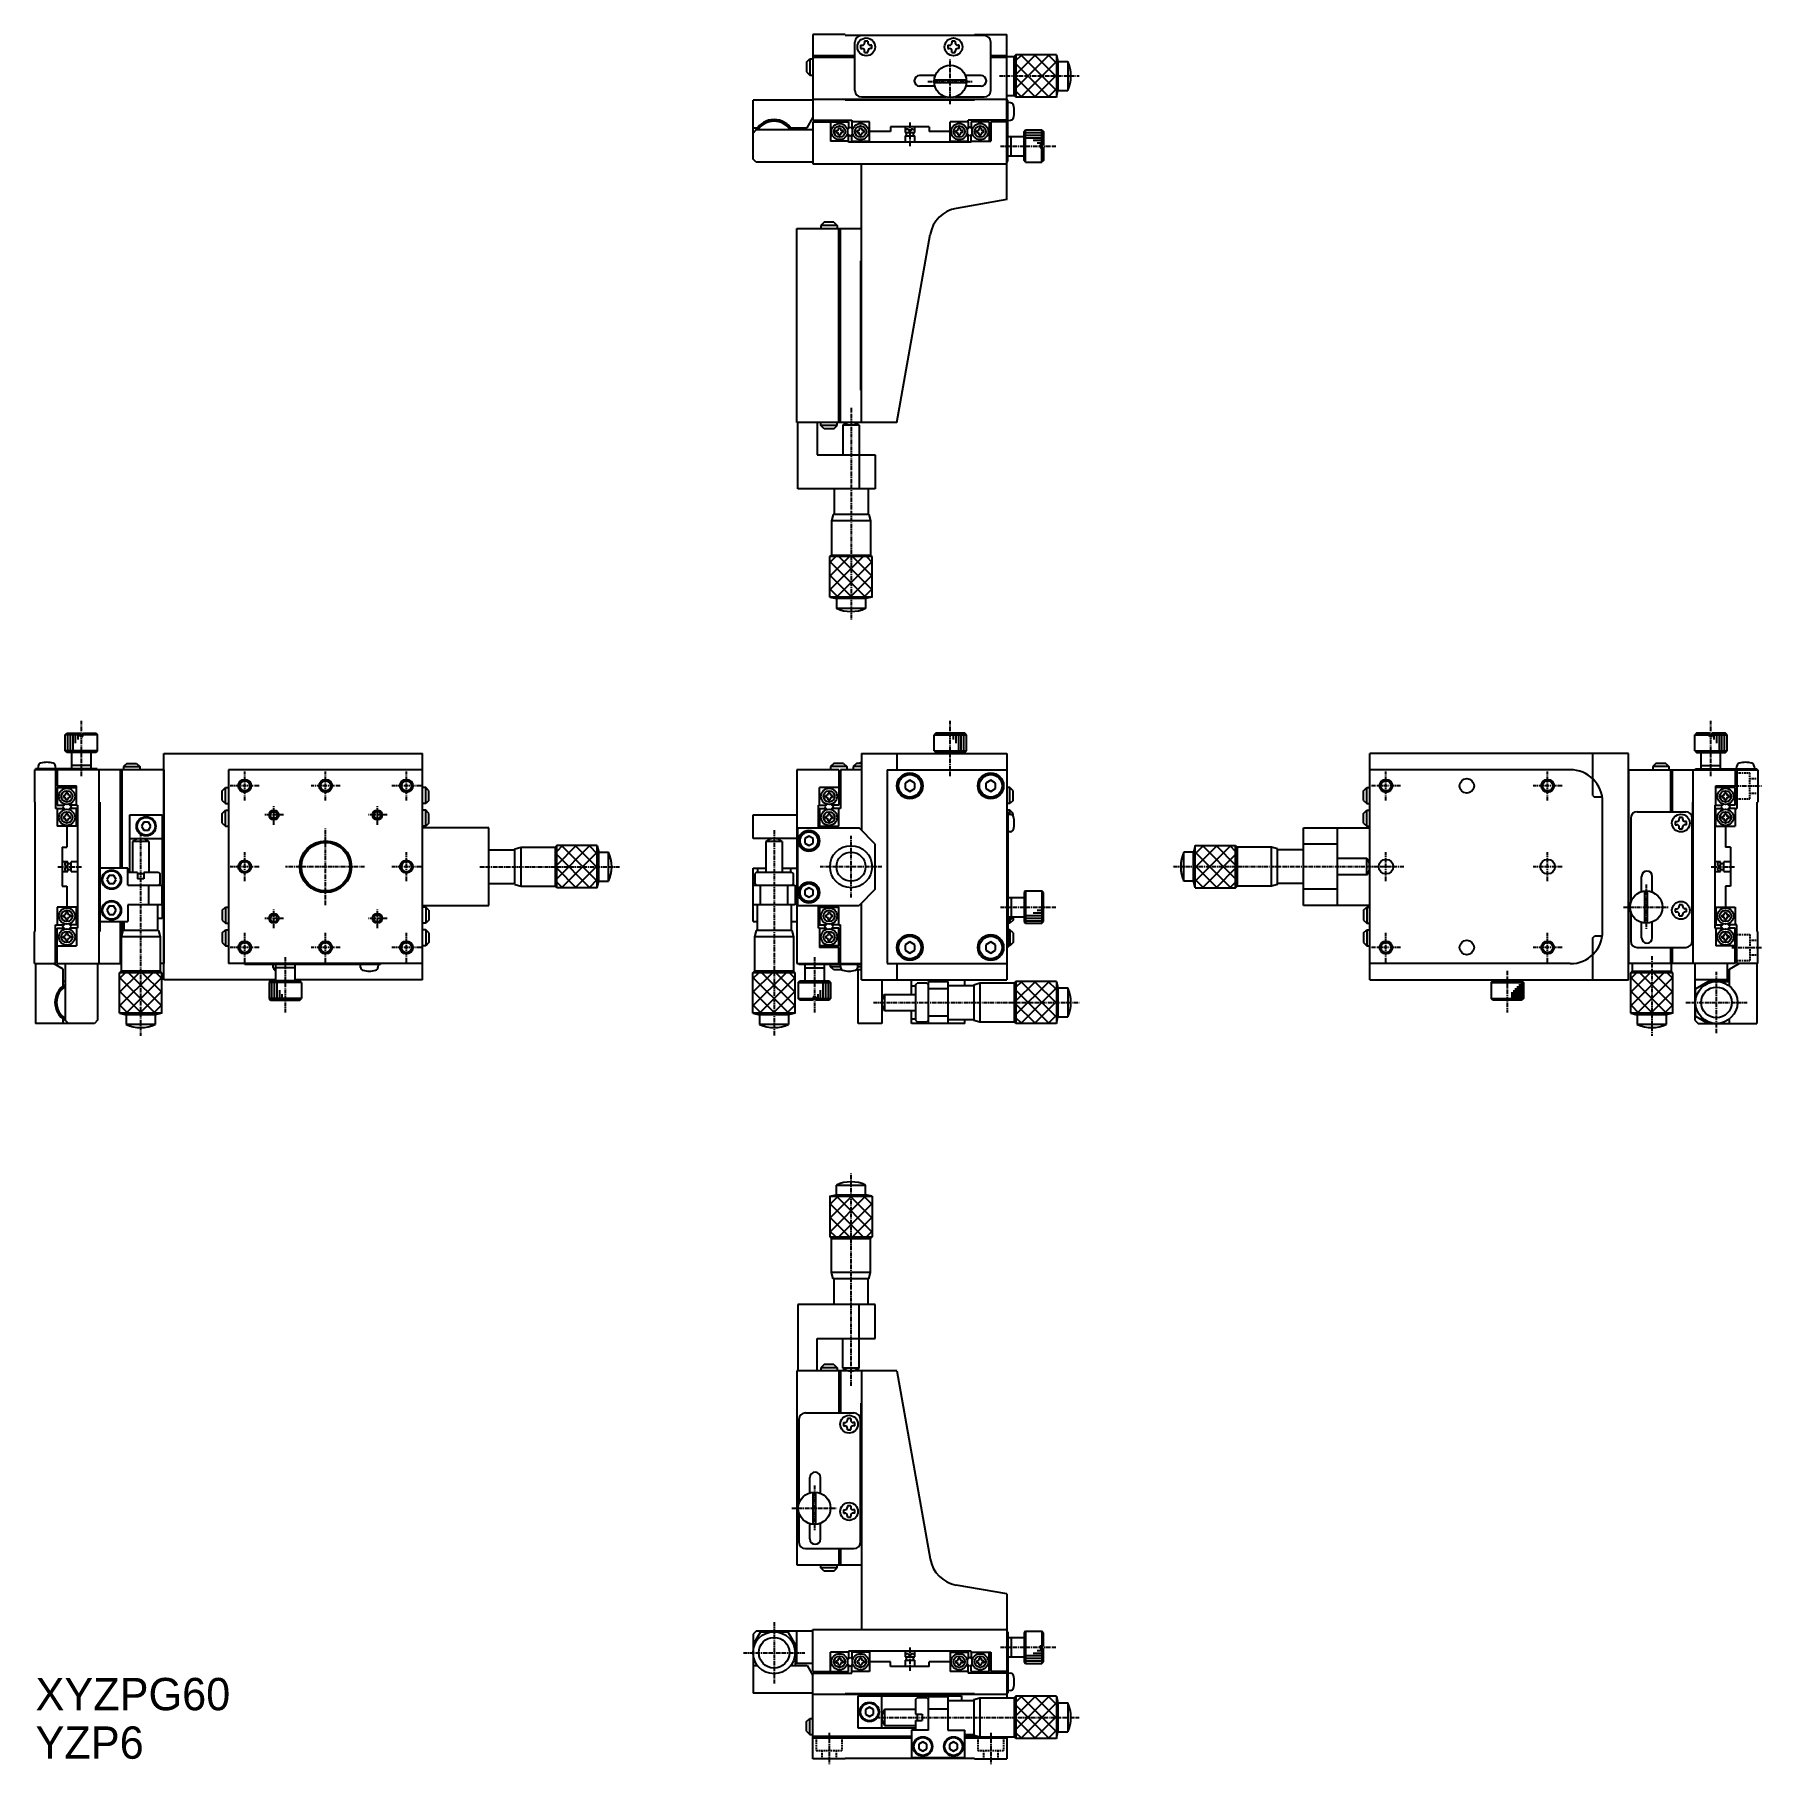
# Model space of a CAD drawing. Extents: x 12 to 547, y 6 to 541.
import ezdxf

# ---------------------------------------------------------------- set-up
doc = ezdxf.new("R2010")
doc.units = 0
doc.linetypes.add('CENTER', pattern=[2, 1.25, -0.25, 0.25, -0.25])
doc.linetypes.add('DASHED', pattern=[0.75, 0.5, -0.25])
doc.layers.get('0').update_dxf_attribs({"linetype": 'CONTINUOUS'})
doc.layers.add('CENTER', color=1, linetype='CENTER')

msp = doc.modelspace()

# ---------------------------------------------------------------- texts
at = {"color": 7, "linetype": 'CONTINUOUS'}
for s, p in [('XYZPG60', (12.78, 22.78)), ('YZP6', (12.78, 7.78))]:
    msp.add_text(s, height=10, dxfattribs=at).set_placement(p)

# ---------------------------------------------------------------- linework, layer by layer
at = {"color": 7, "linetype": 'CONTINUOUS'}
for p, q in [((253.17, 541.19), (253.17, 514.69)), ((263.17, 541.19), (253.17, 541.19)), ((263.17, 540.99), (263.17, 541.19)), ((263.17, 540.99), (303.17, 540.99)), ((306.17, 540.89), (268.17, 540.89)), ((303.17, 541.19), (313.17, 541.19)), ((303.17, 540.99), (303.17, 541.19)), ((313.17, 501.19), (313.17, 541.19)), ((266.17, 523.89), (266.17, 538.89)), ((267.92, 537.89), (268.37, 537.89)), ((267.92, 537.89), (267.92, 536.89)), ((267.92, 536.89), (268.37, 536.89)), ((270.17, 539.14), (269.17, 539.14)), ((269.17, 539.14), (269.17, 538.69)), ((269.17, 535.64), (269.17, 536.09)), ((269.17, 535.64), (270.17, 535.64)), ((270.17, 539.14), (270.17, 538.69)), ((270.17, 535.64), (270.17, 536.09)), ((271.42, 537.89), (270.97, 537.89)), ((271.42, 536.89), (270.97, 536.89)), ((271.42, 536.89), (271.42, 537.89)), ((294.92, 537.89), (295.37, 537.89)), ((294.92, 537.89), (294.92, 536.89)), ((294.92, 536.89), (295.37, 536.89)), ((297.17, 539.14), (296.17, 539.14)), ((296.17, 539.14), (296.17, 538.69)), ((296.17, 535.64), (296.17, 536.09)), ((296.17, 535.64), (297.17, 535.64)), ((297.17, 539.14), (297.17, 538.69)), ((297.17, 535.64), (297.17, 536.09)), ((298.42, 537.89), (297.97, 537.89)), ((298.42, 536.89), (297.97, 536.89)), ((298.42, 536.89), (298.42, 537.89)), ((308.17, 523.89), (308.17, 538.89)), ((251.21, 532.69), (252.21, 533.69)), ((251.21, 532.69), (251.21, 529.69)), ((252.21, 533.69), (252.21, 528.69)), ((252.21, 533.69), (253.17, 533.69)), ((253.17, 534.69), (266.17, 534.69)), ((253.17, 534.19), (266.17, 534.19)), ((308.17, 534.69), (313.17, 534.69)), ((308.17, 534.19), (313.17, 534.19)), ((313.17, 534.41), (315.47, 534.41)), ((315.97, 534.91), (315.47, 534.41)), ((315.47, 522.37), (315.47, 534.41)), ((315.97, 534.91), (315.97, 521.87)), ((328.47, 534.91), (315.97, 534.91)), ((328.47, 534.91), (328.47, 521.87)), ((328.47, 534.91), (328.97, 532.89)), ((328.97, 532.89), (331.97, 532.89)), ((328.97, 532.89), (328.97, 523.89)), ((331.97, 532.89), (331.97, 523.89)), ((251.21, 529.69), (252.21, 528.69)), ((252.21, 528.69), (253.17, 528.69)), ((291.03, 528.54), (286.17, 528.54)), ((290.89, 525.24), (286.17, 525.24)), ((300.66, 527.09), (290.69, 527.09)), ((300.66, 526.29), (290.69, 526.29)), ((305.17, 528.54), (300.32, 528.54)), ((305.17, 525.24), (300.46, 525.24)), ((234.67, 502.69), (234.67, 520.89)), ((253.17, 520.89), (234.67, 520.89)), ((253.17, 521.19), (313.17, 521.19)), ((263.17, 520.99), (263.17, 521.19)), ((263.17, 520.99), (303.17, 520.99)), ((268.17, 521.89), (294.27, 521.89)), ((297.07, 521.89), (306.17, 521.89)), ((303.17, 520.99), (303.17, 521.19)), ((313.17, 522.37), (315.47, 522.37)), ((313.47, 520.89), (313.17, 520.89)), ((313.47, 501.89), (313.47, 520.89)), ((314.32, 520.07), (313.47, 520.14)), ((315.97, 521.87), (315.47, 522.37)), ((328.47, 521.87), (315.97, 521.87)), ((328.47, 521.87), (328.97, 523.89)), ((328.97, 523.89), (331.97, 523.89)), ((251.44, 512.39), (253.17, 515.39)), ((253.17, 514.69), (265.17, 514.69)), ((253.17, 514.19), (264.17, 514.19)), ((253.17, 514.19), (253.17, 501.19)), ((258.67, 514.19), (258.67, 508.19)), ((264.17, 514.19), (264.17, 512.11)), ((265.17, 514.69), (265.17, 514.19)), ((265.17, 514.19), (265.17, 512.11)), ((270.67, 514.19), (265.17, 514.19)), ((270.67, 508.19), (270.67, 514.19)), ((295.67, 508.19), (295.67, 514.19)), ((301.17, 514.19), (295.67, 514.19)), ((301.17, 514.19), (301.17, 514.69)), ((313.17, 514.69), (301.17, 514.69)), ((301.17, 514.19), (301.17, 512.11)), ((302.17, 514.19), (302.17, 512.11)), ((307.67, 514.19), (302.17, 514.19)), ((307.67, 514.19), (307.67, 508.19)), ((313.17, 514.19), (308.17, 514.19)), ((308.17, 514.19), (308.17, 508.19)), ((313.47, 514.64), (314.32, 514.72)), ((234.67, 512.39), (236.05, 512.39)), ((234.67, 510.69), (235.67, 511.69)), ((253.17, 511.69), (235.67, 511.69)), ((246.3, 512.39), (251.44, 512.39)), ((247.67, 511.69), (247.67, 512.39)), ((260.32, 510.89), (260.32, 511.49)), ((260.32, 511.49), (260.62, 511.49)), ((260.32, 510.89), (260.62, 510.89)), ((261.12, 512.29), (261.72, 512.29)), ((261.12, 512.29), (261.12, 511.99)), ((261.12, 510.09), (261.12, 510.39)), ((261.72, 510.09), (261.12, 510.09)), ((261.72, 512.29), (261.72, 511.99)), ((261.72, 510.09), (261.72, 510.39)), ((262.52, 511.49), (262.22, 511.49)), ((262.52, 510.89), (262.22, 510.89)), ((262.52, 510.89), (262.52, 511.49)), ((263.85, 511.78), (264.67, 512.61)), ((263.85, 510.6), (264.67, 509.78)), ((264.17, 508.19), (264.17, 510.28)), ((264.67, 512.61), (265.49, 511.78)), ((264.67, 509.78), (265.49, 510.6)), ((265.17, 508.19), (265.17, 510.28)), ((266.82, 510.89), (266.82, 511.49)), ((266.82, 511.49), (267.12, 511.49)), ((266.82, 510.89), (267.12, 510.89)), ((267.62, 512.29), (268.22, 512.29)), ((267.62, 512.29), (267.62, 511.99)), ((267.62, 510.09), (267.62, 510.39)), ((268.22, 510.09), (267.62, 510.09)), ((268.22, 512.29), (268.22, 511.99)), ((268.22, 510.09), (268.22, 510.39)), ((269.02, 511.49), (268.72, 511.49)), ((269.02, 510.89), (268.72, 510.89)), ((269.02, 510.89), (269.02, 511.49)), ((277.17, 511.19), (270.67, 511.19)), ((277.17, 512.69), (277.17, 511.19)), ((289.17, 512.69), (277.17, 512.69)), ((281.67, 512.69), (281.67, 510.89)), ((282.17, 511.89), (281.67, 511.39)), ((281.67, 510.89), (284.67, 510.89)), ((281.67, 509.89), (284.67, 509.89)), ((281.67, 509.89), (281.67, 507.89)), ((282.77, 511.89), (282.17, 511.89)), ((282.17, 509.89), (282.17, 510.89)), ((282.77, 511.89), (282.77, 511.39)), ((283.57, 511.39), (282.77, 511.39)), ((284.17, 511.89), (283.57, 511.89)), ((283.57, 511.89), (283.57, 511.39)), ((284.17, 511.89), (284.67, 511.39)), ((284.17, 510.89), (284.17, 509.89)), ((284.67, 510.89), (284.67, 512.69)), ((284.67, 507.89), (284.67, 509.89)), ((289.17, 512.69), (289.17, 511.19)), ((295.67, 511.19), (289.17, 511.19)), ((297.32, 510.89), (297.32, 511.49)), ((297.32, 511.49), (297.62, 511.49)), ((297.32, 510.89), (297.62, 510.89)), ((298.72, 512.29), (298.12, 512.29)), ((298.12, 512.29), (298.12, 511.99)), ((298.12, 510.09), (298.12, 510.39)), ((298.12, 510.09), (298.72, 510.09)), ((298.72, 512.29), (298.72, 511.99)), ((298.72, 510.09), (298.72, 510.39)), ((299.52, 511.49), (299.22, 511.49)), ((299.52, 510.89), (299.22, 510.89)), ((299.52, 510.89), (299.52, 511.49)), ((301.67, 512.61), (300.85, 511.78)), ((301.67, 509.78), (300.85, 510.6)), ((301.17, 508.19), (301.17, 510.28)), ((302.49, 511.78), (301.67, 512.61)), ((302.49, 510.6), (301.67, 509.78)), ((302.17, 508.19), (302.17, 510.28)), ((303.82, 510.89), (303.82, 511.49)), ((303.82, 511.49), (304.12, 511.49)), ((303.82, 510.89), (304.12, 510.89)), ((305.22, 512.29), (304.62, 512.29)), ((304.62, 512.29), (304.62, 511.99)), ((304.62, 510.09), (304.62, 510.39)), ((304.62, 510.09), (305.22, 510.09)), ((305.22, 512.29), (305.22, 511.99)), ((305.22, 510.09), (305.22, 510.39)), ((306.02, 511.49), (305.72, 511.49)), ((306.02, 510.89), (305.72, 510.89)), ((306.02, 510.89), (306.02, 511.49)), ((313.47, 509.69), (318.47, 509.69)), ((314.47, 503.69), (314.47, 509.69)), ((318.47, 511.19), (318.97, 511.69)), ((318.47, 502.19), (318.47, 511.19)), ((318.97, 501.69), (318.97, 511.69)), ((318.97, 511.69), (323.97, 511.69)), ((323.97, 507.09), (323.97, 511.69)), ((323.97, 511.69), (324.47, 511.19)), ((324.47, 511.19), (324.47, 507.09)), ((264.17, 508.19), (258.67, 508.19)), ((264.17, 507.89), (264.17, 508.19)), ((302.17, 507.89), (264.17, 507.89)), ((265.17, 508.19), (270.67, 508.19)), ((295.67, 508.19), (301.17, 508.19)), ((302.17, 508.19), (302.17, 507.89)), ((302.17, 508.19), (308.17, 508.19)), ((313.47, 503.69), (318.47, 503.69)), ((323.47, 506.69), (323.47, 507.09)), ((323.47, 507.09), (324.47, 507.09)), ((323.47, 506.69), (323.47, 506.29)), ((323.47, 506.29), (324.47, 506.29)), ((323.97, 501.69), (323.97, 506.29)), ((324.47, 506.29), (324.47, 502.19)), ((235.67, 501.69), (234.67, 502.69)), ((253.17, 501.69), (235.67, 501.69)), ((253.17, 501.19), (313.17, 501.19)), ((268.17, 501.19), (313.17, 501.19)), ((268.17, 421.19), (268.17, 501.19)), ((313.17, 501.89), (313.47, 501.89)), ((313.17, 490.19), (313.17, 501.19)), ((318.97, 501.69), (318.47, 502.19)), ((318.97, 501.69), (323.97, 501.69)), ((324.47, 502.19), (323.97, 501.69)), ((313.17, 490.19), (297.53, 487.43)), ((256.67, 483.15), (255.67, 482.15)), ((260.67, 482.15), (255.67, 482.15)), ((255.67, 482.15), (255.67, 481.19)), ((259.67, 483.15), (256.67, 483.15)), ((259.67, 483.15), (260.67, 482.15)), ((260.67, 482.15), (260.67, 481.19)), ((248.17, 481.19), (268.17, 481.19)), ((248.17, 421.19), (248.17, 481.19)), ((261.17, 421.19), (261.17, 481.19)), ((261.67, 421.19), (261.67, 481.19)), ((279.17, 421.19), (289.42, 479.32)), ((267.97, 431.19), (267.97, 471.19)), ((268.17, 471.19), (267.97, 471.19)), ((268.17, 431.19), (267.97, 431.19)), ((279.17, 421.19), (248.17, 421.19)), ((248.47, 400.69), (248.47, 421.19)), ((254.47, 421.19), (254.47, 411.19)), ((255.67, 420.23), (255.67, 421.19)), ((256.67, 419.23), (255.67, 420.23)), ((260.67, 420.23), (255.67, 420.23)), ((259.67, 419.23), (256.67, 419.23)), ((259.67, 419.23), (260.67, 420.23)), ((260.67, 420.23), (260.67, 421.19)), ((267.47, 420.31), (262.47, 420.31)), ((262.47, 420.31), (262.47, 411.19)), ((267.47, 420.31), (267.47, 400.69)), ((254.47, 411.19), (272.47, 411.19)), ((272.47, 411.19), (272.47, 400.69)), ((272.47, 400.69), (248.47, 400.69)), ((259.72, 400.69), (259.72, 392.69)), ((270.22, 400.69), (270.22, 392.69)), ((259.47, 392.69), (258.95, 390.76)), ((258.95, 390.76), (258.95, 380.19)), ((270.99, 390.76), (258.99, 390.76)), ((270.47, 392.69), (259.47, 392.69)), ((270.47, 392.69), (270.99, 390.76)), ((270.99, 390.76), (270.99, 380.19)), ((258.45, 379.69), (258.95, 380.19)), ((258.95, 380.19), (270.99, 380.19)), ((271.49, 379.69), (270.99, 380.19)), ((271.49, 379.69), (258.45, 379.69)), ((258.45, 367.19), (258.45, 379.69)), ((271.49, 367.19), (271.49, 379.69)), ((271.49, 367.19), (258.45, 367.19)), ((258.45, 367.19), (260.47, 366.69)), ((269.47, 366.69), (260.47, 366.69)), ((260.47, 366.69), (260.47, 363.69)), ((271.49, 367.19), (269.47, 366.69)), ((269.47, 366.69), (269.47, 363.69)), ((269.47, 363.69), (260.47, 363.69)), ((21.98, 324.56), (22.48, 325.06)), ((26.58, 324.56), (21.98, 324.56)), ((21.98, 319.56), (21.98, 324.56)), ((22.48, 325.06), (26.58, 325.06)), ((26.58, 324.06), (26.58, 325.06)), ((26.98, 324.06), (26.58, 324.06)), ((26.98, 324.06), (27.38, 324.06)), ((27.38, 325.06), (31.48, 325.06)), ((27.38, 324.06), (27.38, 325.06)), ((31.98, 324.56), (27.38, 324.56)), ((31.48, 325.06), (31.98, 324.56)), ((31.98, 319.56), (31.98, 324.56)), ((291.17, 325.06), (290.67, 324.56)), ((290.67, 324.56), (300.67, 324.56)), ((290.67, 319.56), (290.67, 324.56)), ((300.17, 325.06), (291.17, 325.06)), ((300.67, 324.56), (300.17, 325.06)), ((300.67, 319.56), (300.67, 324.56)), ((526.41, 325.06), (525.91, 324.56)), ((525.91, 324.56), (530.51, 324.56)), ((525.91, 319.56), (525.91, 324.56)), ((530.51, 325.06), (526.41, 325.06)), ((530.51, 324.06), (530.51, 325.06)), ((530.91, 324.06), (530.51, 324.06)), ((530.91, 324.06), (531.31, 324.06)), ((535.41, 325.06), (531.31, 325.06)), ((531.31, 324.06), (531.31, 325.06)), ((531.31, 324.56), (535.91, 324.56)), ((535.91, 324.56), (535.41, 325.06)), ((535.91, 319.56), (535.91, 324.56)), ((31.98, 319.56), (21.98, 319.56)), ((22.48, 319.06), (21.98, 319.56)), ((31.48, 319.06), (22.48, 319.06)), ((23.98, 314.06), (23.98, 319.06)), ((29.98, 314.06), (29.98, 319.06)), ((31.98, 319.56), (31.48, 319.06)), ((52.48, 318.76), (132.48, 318.76)), ((52.48, 248.76), (52.48, 318.76)), ((132.48, 248.76), (132.48, 318.76)), ((268.17, 318.76), (313.17, 318.76)), ((268.17, 318.76), (268.17, 295.06)), ((279.17, 318.76), (279.17, 313.76)), ((290.67, 319.56), (300.67, 319.56)), ((290.67, 319.56), (291.17, 319.06)), ((291.17, 319.06), (300.17, 319.06)), ((292.67, 318.76), (292.67, 319.06)), ((298.67, 318.76), (298.67, 319.06)), ((300.17, 319.06), (300.67, 319.56)), ((313.17, 318.76), (313.17, 248.76)), ((425.41, 248.76), (425.41, 318.76)), ((505.41, 318.76), (425.41, 318.76)), ((494.41, 310.91), (494.41, 318.76)), ((505.41, 248.76), (505.41, 318.76)), ((525.91, 319.56), (535.91, 319.56)), ((525.91, 319.56), (526.41, 319.06)), ((526.41, 319.06), (535.41, 319.06)), ((527.91, 314.06), (527.91, 319.06)), ((533.91, 314.06), (533.91, 319.06)), ((535.41, 319.06), (535.91, 319.56)), ((52.48, 313.76), (12.48, 313.76)), ((12.48, 313.76), (12.48, 303.76)), ((12.78, 314.06), (12.78, 313.76)), ((31.78, 314.06), (12.78, 314.06)), ((13.61, 314.91), (13.53, 314.06)), ((19.03, 314.06), (18.96, 314.91)), ((18.98, 313.76), (18.98, 301.76)), ((19.48, 313.76), (19.48, 308.76)), ((29.98, 315.06), (23.98, 315.06)), ((31.78, 313.76), (31.78, 314.06)), ((32.48, 253.76), (32.48, 313.76)), ((38.98, 313.76), (38.98, 283.26)), ((39.48, 313.76), (39.48, 283.26)), ((40.98, 315.72), (39.98, 314.72)), ((39.98, 314.72), (44.98, 314.72)), ((39.98, 314.72), (39.98, 313.76)), ((40.98, 315.72), (43.98, 315.72)), ((43.98, 315.72), (44.98, 314.72)), ((44.98, 314.72), (44.98, 313.76)), ((52.48, 313.76), (52.48, 253.76)), ((132.48, 313.76), (72.48, 313.76)), ((72.48, 313.76), (72.48, 253.76)), ((248.17, 313.76), (248.17, 253.76)), ((261.17, 313.76), (248.17, 313.76)), ((259.67, 315.72), (258.67, 314.72)), ((263.67, 314.72), (258.67, 314.72)), ((258.67, 314.72), (258.67, 313.76)), ((262.67, 315.72), (259.67, 315.72)), ((261.17, 313.76), (261.17, 302.76)), ((261.67, 313.76), (261.67, 301.76)), ((268.17, 313.76), (261.67, 313.76)), ((262.67, 315.72), (263.67, 314.72)), ((263.67, 314.72), (263.67, 313.76)), ((266.67, 315.72), (265.67, 314.72)), ((268.17, 314.72), (265.67, 314.72)), ((265.67, 314.72), (265.67, 313.76)), ((268.17, 315.72), (266.67, 315.72)), ((276.17, 313.76), (276.17, 253.76)), ((276.17, 313.76), (313.17, 313.76)), ((283.17, 310.5), (281.67, 309.63)), ((284.67, 309.63), (283.17, 310.5)), ((308.17, 310.5), (306.67, 309.63)), ((309.67, 309.63), (308.17, 310.5)), ((487.41, 313.76), (425.41, 313.76)), ((494.41, 305.76), (494.41, 310.91)), ((505.41, 313.76), (505.41, 253.76)), ((505.41, 313.76), (545.41, 313.76)), ((513.91, 315.72), (512.91, 314.72)), ((517.91, 314.72), (512.91, 314.72)), ((512.91, 314.72), (512.91, 313.76)), ((516.91, 315.72), (513.91, 315.72)), ((516.91, 315.72), (517.91, 314.72)), ((517.91, 314.72), (517.91, 313.76)), ((518.41, 313.76), (518.41, 300.76)), ((518.91, 313.76), (518.91, 300.76)), ((525.41, 253.76), (525.41, 313.76)), ((526.11, 314.06), (545.11, 314.06)), ((526.11, 313.76), (526.11, 314.06)), ((527.91, 315.06), (533.91, 315.06)), ((538.41, 313.76), (538.41, 308.76)), ((538.86, 314.06), (538.94, 314.91)), ((538.91, 313.76), (538.91, 301.76)), ((544.29, 314.91), (544.36, 314.06)), ((545.11, 314.06), (545.11, 313.76)), ((545.41, 313.76), (545.41, 303.76)), ((19.48, 308.76), (25.48, 308.76)), ((19.48, 308.26), (19.48, 302.76)), ((19.48, 308.26), (25.48, 308.26)), ((21.38, 305.81), (21.38, 305.21)), ((21.38, 305.81), (21.68, 305.81)), ((21.38, 305.21), (21.68, 305.21)), ((22.78, 306.61), (22.18, 306.61)), ((22.18, 306.61), (22.18, 306.31)), ((22.78, 306.61), (22.78, 306.31)), ((23.58, 305.81), (23.28, 305.81)), ((23.58, 305.21), (23.28, 305.21)), ((23.58, 305.21), (23.58, 305.81)), ((25.48, 302.76), (25.48, 308.76)), ((70.52, 307.26), (71.52, 308.26)), ((70.52, 304.26), (70.52, 307.26)), ((71.52, 303.26), (71.52, 308.26)), ((71.52, 308.26), (72.48, 308.26)), ((133.44, 308.26), (132.48, 308.26)), ((134.44, 307.26), (133.44, 308.26)), ((133.44, 303.26), (133.44, 308.26)), ((134.44, 304.26), (134.44, 307.26)), ((261.17, 308.26), (255.17, 308.26)), ((255.17, 302.76), (255.17, 308.26)), ((257.07, 305.21), (257.07, 305.81)), ((257.07, 305.81), (257.37, 305.81)), ((257.07, 305.21), (257.37, 305.21)), ((257.87, 306.61), (258.47, 306.61)), ((257.87, 306.61), (257.87, 306.31)), ((258.47, 306.61), (258.47, 306.31)), ((259.27, 305.81), (258.97, 305.81)), ((259.27, 305.21), (258.97, 305.21)), ((259.27, 305.81), (259.27, 305.21)), ((281.67, 309.63), (281.67, 307.9)), ((281.67, 307.9), (283.17, 307.03)), ((283.17, 307.03), (284.67, 307.9)), ((284.67, 307.9), (284.67, 309.63)), ((306.67, 309.63), (306.67, 307.9)), ((306.67, 307.9), (308.17, 307.03)), ((308.17, 307.03), (309.67, 307.9)), ((309.67, 307.9), (309.67, 309.63)), ((314.13, 308.26), (313.17, 308.26)), ((315.13, 307.26), (314.13, 308.26)), ((314.13, 303.26), (314.13, 308.26)), ((315.13, 304.26), (315.13, 307.26)), ((423.45, 307.26), (424.45, 308.26)), ((423.45, 304.26), (423.45, 307.26)), ((424.45, 303.26), (424.45, 308.26)), ((424.45, 308.26), (425.41, 308.26)), ((494.41, 305.76), (494.91, 305.26)), ((497.3, 305.26), (494.91, 305.26)), ((532.41, 308.76), (538.41, 308.76)), ((532.41, 302.76), (532.41, 308.76)), ((538.41, 308.26), (532.41, 308.26)), ((534.31, 305.21), (534.31, 305.81)), ((534.31, 305.81), (534.61, 305.81)), ((534.31, 305.21), (534.61, 305.21)), ((535.11, 306.61), (535.71, 306.61)), ((535.11, 306.61), (535.11, 306.31)), ((535.71, 306.61), (535.71, 306.31)), ((536.51, 305.81), (536.21, 305.81)), ((536.51, 305.21), (536.21, 305.21)), ((536.51, 305.81), (536.51, 305.21)), ((538.41, 302.76), (538.41, 308.26)), ((12.68, 303.76), (12.48, 303.76)), ((12.68, 263.76), (12.68, 303.76)), ((19.48, 301.76), (18.98, 301.76)), ((19.48, 302.76), (21.57, 302.76)), ((19.48, 301.76), (21.57, 301.76)), ((19.48, 301.76), (19.48, 296.26)), ((21.89, 303.09), (21.07, 302.26)), ((21.07, 302.26), (21.89, 301.44)), ((22.18, 304.41), (22.18, 304.71)), ((22.78, 304.41), (22.18, 304.41)), ((22.78, 300.11), (22.18, 300.11)), ((22.18, 300.11), (22.18, 299.81)), ((22.78, 304.41), (22.78, 304.71)), ((22.78, 300.11), (22.78, 299.81)), ((23.08, 303.09), (23.9, 302.26)), ((23.9, 302.26), (23.08, 301.44)), ((25.48, 302.76), (23.4, 302.76)), ((25.48, 301.76), (23.4, 301.76)), ((25.48, 302.76), (25.78, 302.76)), ((25.48, 296.26), (25.48, 301.76)), ((25.78, 302.76), (25.78, 264.76)), ((32.68, 303.76), (32.48, 303.76)), ((32.68, 303.76), (32.68, 263.76)), ((41.98, 282.01), (41.98, 299.76)), ((41.98, 299.76), (51.98, 299.76)), ((51.98, 299.76), (51.98, 267.76)), ((70.52, 304.26), (71.52, 303.26)), ((70.52, 300.26), (71.52, 301.26)), ((70.52, 297.26), (70.52, 300.26)), ((71.52, 303.26), (72.48, 303.26)), ((71.52, 296.26), (71.52, 301.26)), ((71.52, 301.26), (72.48, 301.26)), ((133.44, 303.26), (132.48, 303.26)), ((133.44, 301.26), (132.48, 301.26)), ((134.44, 304.26), (133.44, 303.26)), ((134.44, 300.26), (133.44, 301.26)), ((133.44, 296.26), (133.44, 301.26)), ((134.44, 297.26), (134.44, 300.26)), ((234.67, 299.76), (248.17, 299.76)), ((234.67, 292.46), (234.67, 299.76)), ((254.87, 295.76), (254.87, 302.76)), ((254.87, 302.76), (255.17, 302.76)), ((255.17, 302.76), (257.26, 302.76)), ((255.17, 301.76), (255.17, 296.26)), ((255.17, 301.76), (257.26, 301.76)), ((257.58, 303.09), (256.76, 302.26)), ((256.76, 302.26), (257.58, 301.44)), ((257.87, 304.41), (257.87, 304.71)), ((257.87, 304.41), (258.47, 304.41)), ((257.87, 300.11), (258.47, 300.11)), ((257.87, 300.11), (257.87, 299.81)), ((258.47, 304.41), (258.47, 304.71)), ((258.47, 300.11), (258.47, 299.81)), ((258.76, 303.09), (259.59, 302.26)), ((259.59, 302.26), (258.76, 301.44)), ((261.17, 302.76), (259.09, 302.76)), ((261.17, 301.76), (259.09, 301.76)), ((261.67, 301.76), (261.17, 301.76)), ((261.17, 296.26), (261.17, 301.76)), ((314.13, 303.26), (313.17, 303.26)), ((314.13, 301.26), (313.17, 301.26)), ((313.47, 300.76), (313.17, 300.76)), ((313.47, 300.76), (313.47, 258.76)), ((313.47, 300.01), (314.32, 299.94)), ((315.13, 304.26), (314.13, 303.26)), ((315.13, 300.26), (314.13, 301.26)), ((314.13, 299.96), (314.13, 301.26)), ((315.13, 299.38), (315.13, 300.26)), ((423.45, 304.26), (424.45, 303.26)), ((423.45, 300.26), (424.45, 301.26)), ((423.45, 297.26), (423.45, 300.26)), ((424.45, 303.26), (425.41, 303.26)), ((424.45, 296.26), (424.45, 301.26)), ((424.45, 301.26), (425.41, 301.26)), ((497.41, 263.76), (497.41, 303.76)), ((508.11, 300.76), (523.11, 300.76)), ((525.21, 303.76), (525.21, 263.76)), ((525.21, 303.76), (525.41, 303.76)), ((532.11, 302.76), (532.11, 264.76)), ((532.41, 302.76), (532.11, 302.76)), ((532.41, 302.76), (534.5, 302.76)), ((532.41, 301.76), (534.5, 301.76)), ((532.41, 296.26), (532.41, 301.76)), ((534.82, 303.09), (534, 302.26)), ((534, 302.26), (534.82, 301.44)), ((535.11, 304.41), (535.11, 304.71)), ((535.11, 304.41), (535.71, 304.41)), ((535.11, 300.11), (535.71, 300.11)), ((535.11, 300.11), (535.11, 299.81)), ((535.71, 304.41), (535.71, 304.71)), ((535.71, 300.11), (535.71, 299.81)), ((536, 303.09), (536.83, 302.26)), ((536.83, 302.26), (536, 301.44)), ((538.41, 302.76), (536.33, 302.76)), ((538.41, 301.76), (536.33, 301.76)), ((538.41, 301.76), (538.91, 301.76)), ((538.41, 301.76), (538.41, 296.26)), ((545.21, 263.76), (545.21, 303.76)), ((545.21, 303.76), (545.41, 303.76)), ((25.48, 296.26), (19.48, 296.26)), ((21.38, 299.31), (21.38, 298.71)), ((21.38, 299.31), (21.68, 299.31)), ((21.38, 298.71), (21.68, 298.71)), ((22.18, 297.91), (22.18, 298.21)), ((22.78, 297.91), (22.18, 297.91)), ((22.48, 296.26), (22.48, 289.76)), ((22.78, 297.91), (22.78, 298.21)), ((23.58, 299.31), (23.28, 299.31)), ((23.58, 298.71), (23.28, 298.71)), ((23.58, 298.71), (23.58, 299.31)), ((46.26, 297.51), (45.54, 296.26)), ((45.54, 296.26), (46.26, 295.01)), ((47.7, 297.51), (46.26, 297.51)), ((46.26, 295.01), (47.7, 295.01)), ((48.43, 296.26), (47.7, 297.51)), ((47.7, 295.01), (48.43, 296.26)), ((70.52, 297.26), (71.52, 296.26)), ((71.52, 296.26), (72.48, 296.26)), ((133.44, 296.26), (132.48, 296.26)), ((152.98, 295.76), (132.48, 295.76)), ((134.44, 297.26), (133.44, 296.26)), ((152.98, 271.76), (152.98, 295.76)), ((248.47, 295.76), (267.47, 295.76)), ((248.47, 271.76), (248.47, 295.76)), ((255.17, 296.26), (261.17, 296.26)), ((257.07, 298.71), (257.07, 299.31)), ((257.07, 299.31), (257.37, 299.31)), ((257.07, 298.71), (257.37, 298.71)), ((257.87, 297.91), (257.87, 298.21)), ((257.87, 297.91), (258.47, 297.91)), ((258.17, 295.76), (258.17, 296.26)), ((258.47, 297.91), (258.47, 298.21)), ((259.27, 299.31), (258.97, 299.31)), ((259.27, 298.71), (258.97, 298.71)), ((259.27, 299.31), (259.27, 298.71)), ((272.47, 290.76), (267.47, 295.76)), ((314.32, 294.59), (313.47, 294.51)), ((404.91, 295.76), (425.41, 295.76)), ((404.91, 271.76), (404.91, 295.76)), ((415.41, 271.76), (415.41, 295.76)), ((423.45, 297.26), (424.45, 296.26)), ((424.45, 296.26), (425.41, 296.26)), ((506.11, 298.76), (506.11, 272.66)), ((519.86, 297.76), (520.31, 297.76)), ((519.86, 297.76), (519.86, 296.76)), ((519.86, 296.76), (520.31, 296.76)), ((521.11, 299.01), (521.11, 298.56)), ((522.11, 299.01), (521.11, 299.01)), ((521.11, 295.51), (521.11, 295.96)), ((521.11, 295.51), (522.11, 295.51)), ((522.11, 299.01), (522.11, 298.56)), ((522.11, 295.51), (522.11, 295.96)), ((523.36, 297.76), (522.91, 297.76)), ((523.36, 296.76), (522.91, 296.76)), ((523.36, 296.76), (523.36, 297.76)), ((525.11, 260.76), (525.11, 298.76)), ((532.41, 296.26), (538.41, 296.26)), ((534.31, 298.71), (534.31, 299.31)), ((534.31, 299.31), (534.61, 299.31)), ((534.31, 298.71), (534.61, 298.71)), ((535.11, 297.91), (535.11, 298.21)), ((535.11, 297.91), (535.71, 297.91)), ((535.41, 296.26), (535.41, 289.76)), ((535.71, 297.91), (535.71, 298.21)), ((536.51, 299.31), (536.21, 299.31)), ((536.51, 298.71), (536.21, 298.71)), ((536.51, 299.31), (536.51, 298.71)), ((20.98, 289.76), (22.48, 289.76)), ((20.98, 289.76), (20.98, 277.76)), ((41.98, 292.46), (51.98, 292.46)), ((47.78, 291.59), (42.78, 291.59)), ((42.78, 291.59), (42.78, 282.01)), ((47.78, 291.59), (47.78, 282.01)), ((152.98, 289.01), (160.98, 289.01)), ((160.98, 289.26), (162.91, 289.78)), ((160.98, 278.26), (160.98, 289.26)), ((162.91, 289.78), (173.48, 289.78)), ((162.91, 277.75), (162.91, 289.75)), ((173.98, 290.28), (173.48, 289.78)), ((173.48, 289.78), (173.48, 277.75)), ((173.98, 277.25), (173.98, 290.28)), ((186.48, 290.28), (173.98, 290.28)), ((186.48, 277.25), (186.48, 290.28)), ((186.48, 290.28), (186.98, 288.26)), ((248.17, 292.46), (234.67, 292.46)), ((243.67, 291.59), (238.67, 291.59)), ((238.67, 291.59), (238.67, 282.01)), ((243.67, 291.59), (243.67, 282.01)), ((251.97, 293.21), (250.72, 292.49)), ((250.72, 292.49), (250.72, 291.04)), ((250.72, 291.04), (251.97, 290.32)), ((253.22, 292.49), (251.97, 293.21)), ((251.97, 290.32), (253.22, 291.04)), ((253.22, 291.04), (253.22, 292.49)), ((272.47, 276.76), (272.47, 290.76)), ((371.41, 290.28), (370.91, 288.26)), ((371.41, 277.25), (371.41, 290.28)), ((371.41, 290.28), (383.91, 290.28)), ((383.91, 277.25), (383.91, 290.28)), ((383.91, 290.28), (384.41, 289.78)), ((384.41, 289.78), (384.41, 277.75)), ((394.98, 289.78), (384.41, 289.78)), ((396.91, 289.26), (394.98, 289.78)), ((394.98, 277.75), (394.98, 289.75)), ((396.91, 278.26), (396.91, 289.26)), ((404.91, 289.01), (396.91, 289.01)), ((415.41, 290.76), (404.91, 290.76)), ((536.91, 289.76), (535.41, 289.76)), ((536.91, 289.76), (536.91, 277.76)), ((22.78, 285.26), (20.98, 285.26)), ((21.78, 284.76), (22.28, 285.26)), ((21.78, 284.76), (21.78, 284.16)), ((21.78, 284.16), (22.28, 284.16)), ((22.28, 284.16), (22.28, 283.36)), ((22.78, 282.26), (22.78, 285.26)), ((22.78, 284.76), (23.78, 284.76)), ((23.78, 282.26), (23.78, 285.26)), ((25.78, 285.26), (23.78, 285.26)), ((186.98, 279.26), (186.98, 288.26)), ((186.98, 288.26), (189.98, 288.26)), ((189.98, 279.26), (189.98, 288.26)), ((367.91, 279.26), (367.91, 288.26)), ((370.91, 288.26), (367.91, 288.26)), ((370.91, 279.26), (370.91, 288.26)), ((424.53, 286.26), (415.41, 286.26)), ((424.53, 281.26), (424.53, 286.26)), ((533.91, 285.26), (532.11, 285.26)), ((532.91, 284.76), (533.41, 285.26)), ((532.91, 284.76), (532.91, 284.16)), ((532.91, 284.16), (533.41, 284.16)), ((533.41, 284.16), (533.41, 283.36)), ((533.91, 282.26), (533.91, 285.26)), ((533.91, 284.76), (534.91, 284.76)), ((534.91, 282.26), (534.91, 285.26)), ((536.91, 285.26), (534.91, 285.26)), ((20.98, 282.26), (22.78, 282.26)), ((21.78, 283.36), (21.78, 282.76)), ((21.78, 283.36), (22.28, 283.36)), ((21.78, 282.76), (22.28, 282.26)), ((23.78, 282.76), (22.78, 282.76)), ((23.78, 282.26), (25.78, 282.26)), ((41.28, 283.26), (32.78, 283.26)), ((32.78, 266.76), (32.78, 283.26)), ((35.56, 281.01), (34.84, 279.76)), ((34.84, 279.76), (35.56, 278.51)), ((37, 281.01), (35.56, 281.01)), ((35.56, 278.51), (37, 278.51)), ((37.73, 279.76), (37, 281.01)), ((37, 278.51), (37.73, 279.76)), ((41.28, 278.01), (41.28, 283.26)), ((44.28, 282.01), (41.28, 282.01)), ((44.28, 282.01), (44.28, 280.01)), ((46.28, 281.51), (44.28, 281.51)), ((46.28, 280.01), (44.28, 280.01)), ((50.78, 282.01), (46.28, 282.01)), ((46.28, 282.01), (46.28, 280.01)), ((50.78, 282.01), (51.28, 281.51)), ((51.28, 278.51), (50.78, 278.01)), ((51.28, 278.51), (51.28, 281.51)), ((152.98, 278.51), (160.98, 278.51)), ((186.48, 277.25), (186.98, 279.26)), ((186.98, 279.26), (189.98, 279.26)), ((234.67, 283.26), (238.67, 283.26)), ((234.67, 266.76), (234.67, 283.26)), ((235.67, 282.01), (235.17, 281.51)), ((235.17, 281.51), (235.17, 278.51)), ((235.67, 278.01), (235.17, 278.51)), ((246.67, 282.01), (235.67, 282.01)), ((236.05, 283.26), (236.05, 282.01)), ((243.67, 283.26), (248.17, 283.26)), ((246.29, 283.26), (246.29, 282.01)), ((246.67, 282.01), (247.17, 281.51)), ((247.17, 278.51), (246.67, 278.01)), ((247.17, 278.51), (247.17, 281.51)), ((370.91, 279.26), (367.91, 279.26)), ((371.41, 277.25), (370.91, 279.26)), ((404.91, 278.51), (396.91, 278.51)), ((424.53, 281.26), (415.41, 281.26)), ((509.46, 276.05), (509.46, 280.76)), ((512.76, 275.91), (512.76, 280.76)), ((532.11, 282.26), (533.91, 282.26)), ((532.91, 283.36), (532.91, 282.76)), ((532.91, 283.36), (533.41, 283.36)), ((532.91, 282.76), (533.41, 282.26)), ((534.91, 282.76), (533.91, 282.76)), ((534.91, 282.26), (536.91, 282.26)), ((20.98, 277.76), (22.48, 277.76)), ((22.48, 277.76), (22.48, 271.26)), ((41.28, 278.01), (51.78, 278.01)), ((47.78, 272.01), (47.78, 278.01)), ((51.78, 278.01), (51.78, 272.01)), ((160.98, 278.26), (162.91, 277.75)), ((162.91, 277.75), (173.48, 277.75)), ((173.98, 277.25), (173.48, 277.75)), ((186.48, 277.25), (173.98, 277.25)), ((234.67, 278.01), (247.67, 278.01)), ((236.97, 272.01), (236.97, 278.01)), ((245.38, 272.01), (245.38, 278.01)), ((247.67, 278.01), (247.67, 272.01)), ((251.97, 277.21), (250.72, 276.49)), ((250.72, 276.49), (250.72, 275.04)), ((250.72, 275.04), (251.97, 274.32)), ((253.22, 276.49), (251.97, 277.21)), ((251.97, 274.32), (253.22, 275.04)), ((253.22, 275.04), (253.22, 276.49)), ((272.47, 276.76), (267.47, 271.76)), ((313.47, 274.26), (318.47, 274.26)), ((314.47, 274.26), (314.47, 268.26)), ((318.97, 276.26), (318.47, 275.76)), ((318.47, 275.76), (318.47, 266.76)), ((318.97, 276.26), (318.97, 266.26)), ((318.97, 276.26), (323.97, 276.26)), ((323.97, 276.26), (323.97, 266.26)), ((324.47, 275.76), (323.97, 276.26)), ((324.47, 266.76), (324.47, 275.76)), ((371.41, 277.25), (383.91, 277.25)), ((383.91, 277.25), (384.41, 277.75)), ((394.98, 277.75), (384.41, 277.75)), ((396.91, 278.26), (394.98, 277.75)), ((415.41, 276.76), (404.91, 276.76)), ((510.51, 266.28), (510.51, 276.25)), ((511.31, 266.28), (511.31, 276.25)), ((535.41, 277.76), (535.41, 271.26)), ((536.91, 277.76), (535.41, 277.76)), ((19.48, 271.26), (19.48, 265.76)), ((25.48, 271.26), (19.48, 271.26)), ((21.38, 268.21), (21.38, 268.81)), ((21.38, 268.81), (21.68, 268.81)), ((21.38, 268.21), (21.68, 268.21)), ((22.78, 269.61), (22.18, 269.61)), ((22.18, 269.61), (22.18, 269.31)), ((22.18, 267.41), (22.18, 267.71)), ((22.78, 269.61), (22.78, 269.31)), ((22.78, 267.41), (22.78, 267.71)), ((23.58, 268.81), (23.28, 268.81)), ((23.58, 268.21), (23.28, 268.21)), ((23.58, 268.81), (23.58, 268.21)), ((25.48, 265.76), (25.48, 271.26)), ((35.56, 271.51), (34.84, 270.26)), ((34.84, 270.26), (35.56, 269.01)), ((37, 271.51), (35.56, 271.51)), ((35.56, 269.01), (37, 269.01)), ((37.73, 270.26), (37, 271.51)), ((37, 269.01), (37.73, 270.26)), ((41.28, 272.01), (41.28, 266.76)), ((51.78, 272.01), (41.28, 272.01)), ((50.53, 272.01), (50.53, 264.01)), ((51.98, 267.76), (50.53, 267.76)), ((70.52, 270.26), (71.52, 271.26)), ((70.52, 270.26), (70.52, 267.26)), ((71.52, 271.26), (71.52, 266.26)), ((71.52, 271.26), (72.48, 271.26)), ((132.48, 271.76), (152.98, 271.76)), ((133.44, 271.26), (132.48, 271.26)), ((134.44, 270.26), (133.44, 271.26)), ((133.44, 271.26), (133.44, 266.26)), ((134.44, 270.26), (134.44, 267.26)), ((247.67, 272.01), (234.67, 272.01)), ((235.92, 272.01), (235.92, 264.01)), ((246.42, 272.01), (246.42, 264.01)), ((248.47, 271.76), (267.47, 271.76)), ((254.87, 264.76), (254.87, 271.76)), ((255.17, 271.26), (261.17, 271.26)), ((255.17, 271.26), (255.17, 265.76)), ((257.07, 268.81), (257.07, 268.21)), ((257.07, 268.81), (257.37, 268.81)), ((257.07, 268.21), (257.37, 268.21)), ((257.87, 269.61), (258.47, 269.61)), ((257.87, 269.61), (257.87, 269.31)), ((257.87, 267.41), (257.87, 267.71)), ((258.17, 271.26), (258.17, 271.76)), ((258.47, 269.61), (258.47, 269.31)), ((258.47, 267.41), (258.47, 267.71)), ((259.27, 268.81), (258.97, 268.81)), ((259.27, 268.21), (258.97, 268.21)), ((259.27, 268.21), (259.27, 268.81)), ((261.17, 265.76), (261.17, 271.26)), ((268.17, 248.76), (268.17, 272.46)), ((313.47, 268.26), (318.47, 268.26)), ((314.32, 267.59), (313.47, 267.51)), ((315.13, 268.15), (315.13, 267.26)), ((425.41, 271.76), (404.91, 271.76)), ((423.45, 270.26), (424.45, 271.26)), ((423.45, 270.26), (423.45, 267.26)), ((424.45, 271.26), (424.45, 266.26)), ((424.45, 271.26), (425.41, 271.26)), ((506.11, 269.86), (506.11, 260.76)), ((519.86, 270.76), (520.31, 270.76)), ((519.86, 270.76), (519.86, 269.76)), ((519.86, 269.76), (520.31, 269.76)), ((521.11, 272.01), (521.11, 271.56)), ((522.11, 272.01), (521.11, 272.01)), ((521.11, 268.51), (521.11, 268.96)), ((521.11, 268.51), (522.11, 268.51)), ((522.11, 272.01), (522.11, 271.56)), ((522.11, 268.51), (522.11, 268.96)), ((523.36, 270.76), (522.91, 270.76)), ((523.36, 269.76), (522.91, 269.76)), ((523.36, 269.76), (523.36, 270.76)), ((532.41, 271.26), (532.41, 265.76)), ((532.41, 271.26), (538.41, 271.26)), ((534.31, 268.81), (534.31, 268.21)), ((534.31, 268.81), (534.61, 268.81)), ((534.31, 268.21), (534.61, 268.21)), ((535.11, 269.61), (535.71, 269.61)), ((535.11, 269.61), (535.11, 269.31)), ((535.11, 267.41), (535.11, 267.71)), ((535.71, 269.61), (535.71, 269.31)), ((535.71, 267.41), (535.71, 267.71)), ((536.51, 268.81), (536.21, 268.81)), ((536.51, 268.21), (536.21, 268.21)), ((536.51, 268.21), (536.51, 268.81)), ((538.41, 271.26), (538.41, 265.76)), ((12.48, 253.76), (12.48, 263.76)), ((12.68, 263.76), (12.48, 263.76)), ((18.98, 265.76), (19.48, 265.76)), ((18.98, 253.76), (18.98, 265.76)), ((19.48, 265.76), (21.57, 265.76)), ((19.48, 253.76), (19.48, 264.76)), ((19.48, 264.76), (21.57, 264.76)), ((21.07, 265.26), (21.89, 266.09)), ((21.89, 264.44), (21.07, 265.26)), ((21.38, 261.71), (21.38, 262.31)), ((21.38, 262.31), (21.68, 262.31)), ((22.78, 267.41), (22.18, 267.41)), ((22.78, 263.11), (22.18, 263.11)), ((22.18, 263.11), (22.18, 262.81)), ((22.78, 263.11), (22.78, 262.81)), ((23.9, 265.26), (23.08, 266.09)), ((23.08, 264.44), (23.9, 265.26)), ((23.58, 262.31), (23.28, 262.31)), ((25.48, 265.76), (23.4, 265.76)), ((25.48, 264.76), (23.4, 264.76)), ((23.58, 262.31), (23.58, 261.71)), ((25.78, 264.76), (25.48, 264.76)), ((25.48, 264.76), (25.48, 259.26)), ((32.68, 263.76), (32.48, 263.76)), ((32.78, 266.76), (41.28, 266.76)), ((38.98, 266.76), (38.98, 253.76)), ((39.78, 264.01), (39.26, 262.08)), ((39.48, 266.76), (39.48, 262.89)), ((50.78, 264.01), (39.78, 264.01)), ((40.03, 266.76), (40.03, 264.01)), ((50.78, 264.01), (51.3, 262.08)), ((70.52, 267.26), (71.52, 266.26)), ((70.52, 263.26), (71.52, 264.26)), ((70.52, 263.26), (70.52, 260.26)), ((71.52, 266.26), (72.48, 266.26)), ((71.52, 264.26), (71.52, 259.26)), ((71.52, 264.26), (72.48, 264.26)), ((133.44, 266.26), (132.48, 266.26)), ((133.44, 264.26), (132.48, 264.26)), ((134.44, 267.26), (133.44, 266.26)), ((134.44, 263.26), (133.44, 264.26)), ((133.44, 264.26), (133.44, 259.26)), ((134.44, 263.26), (134.44, 260.26)), ((234.67, 266.76), (235.92, 266.76)), ((235.67, 264.01), (235.15, 262.08)), ((246.67, 264.01), (235.67, 264.01)), ((246.42, 266.76), (248.17, 266.76)), ((246.67, 264.01), (247.19, 262.08)), ((255.17, 264.76), (254.87, 264.76)), ((255.17, 265.76), (257.26, 265.76)), ((255.17, 264.76), (257.26, 264.76)), ((255.17, 264.76), (255.17, 258.76)), ((256.76, 265.26), (257.58, 266.09)), ((257.58, 264.44), (256.76, 265.26)), ((257.07, 262.31), (257.07, 261.71)), ((257.07, 262.31), (257.37, 262.31)), ((257.87, 267.41), (258.47, 267.41)), ((257.87, 263.11), (258.47, 263.11)), ((257.87, 263.11), (257.87, 262.81)), ((258.47, 263.11), (258.47, 262.81)), ((259.59, 265.26), (258.76, 266.09)), ((258.76, 264.44), (259.59, 265.26)), ((259.27, 262.31), (258.97, 262.31)), ((261.17, 265.76), (259.09, 265.76)), ((261.17, 264.76), (259.09, 264.76)), ((259.27, 261.71), (259.27, 262.31)), ((261.17, 265.76), (261.67, 265.76)), ((261.17, 259.26), (261.17, 264.76)), ((261.67, 253.76), (261.67, 265.76)), ((314.13, 266.26), (313.47, 266.26)), ((314.13, 264.26), (313.47, 264.26)), ((314.13, 267.57), (314.13, 266.26)), ((315.13, 267.26), (314.13, 266.26)), ((315.13, 263.26), (314.13, 264.26)), ((314.13, 264.26), (314.13, 259.26)), ((315.13, 263.26), (315.13, 260.26)), ((318.47, 266.76), (318.97, 266.26)), ((318.97, 266.26), (323.97, 266.26)), ((323.97, 266.26), (324.47, 266.76)), ((423.45, 267.26), (424.45, 266.26)), ((423.45, 263.26), (424.45, 264.26)), ((423.45, 263.26), (423.45, 260.26)), ((424.45, 266.26), (425.41, 266.26)), ((424.45, 264.26), (424.45, 259.26)), ((424.45, 264.26), (425.41, 264.26)), ((494.41, 261.76), (494.91, 262.26)), ((497.3, 262.26), (494.91, 262.26)), ((509.46, 261.76), (509.46, 266.48)), ((512.76, 261.76), (512.76, 266.62)), ((525.21, 263.76), (525.41, 263.76)), ((532.11, 264.76), (532.41, 264.76)), ((532.41, 265.76), (534.5, 265.76)), ((532.41, 264.76), (534.5, 264.76)), ((532.41, 264.76), (532.41, 259.26)), ((534, 265.26), (534.82, 266.09)), ((534.82, 264.44), (534, 265.26)), ((534.31, 262.31), (534.31, 261.71)), ((534.31, 262.31), (534.61, 262.31)), ((535.11, 267.41), (535.71, 267.41)), ((535.11, 263.11), (535.71, 263.11)), ((535.11, 263.11), (535.11, 262.81)), ((535.71, 263.11), (535.71, 262.81)), ((536.83, 265.26), (536, 266.09)), ((536, 264.44), (536.83, 265.26)), ((536.51, 262.31), (536.21, 262.31)), ((538.41, 265.76), (536.33, 265.76)), ((538.41, 264.76), (536.33, 264.76)), ((536.51, 261.71), (536.51, 262.31)), ((538.91, 265.76), (538.41, 265.76)), ((538.41, 253.76), (538.41, 264.76)), ((538.91, 253.76), (538.91, 265.76)), ((545.21, 263.76), (545.41, 263.76)), ((545.41, 253.76), (545.41, 263.76)), ((19.48, 259.26), (25.48, 259.26)), ((21.38, 261.71), (21.68, 261.71)), ((22.18, 260.91), (22.18, 261.21)), ((22.78, 260.91), (22.18, 260.91)), ((22.78, 260.91), (22.78, 261.21)), ((23.58, 261.71), (23.28, 261.71)), ((39.26, 262.08), (39.26, 251.46)), ((51.3, 262.08), (39.3, 262.08)), ((51.3, 262.08), (51.3, 251.46)), ((70.52, 260.26), (71.52, 259.26)), ((71.52, 259.26), (72.48, 259.26)), ((133.44, 259.26), (132.48, 259.26)), ((134.44, 260.26), (133.44, 259.26)), ((235.15, 262.08), (235.15, 251.46)), ((247.19, 262.08), (235.19, 262.08)), ((247.19, 262.08), (247.19, 251.46)), ((261.17, 259.26), (255.17, 259.26)), ((261.17, 258.76), (255.17, 258.76)), ((257.07, 261.71), (257.37, 261.71)), ((257.87, 260.91), (257.87, 261.21)), ((257.87, 260.91), (258.47, 260.91)), ((258.47, 260.91), (258.47, 261.21)), ((259.27, 261.71), (258.97, 261.71)), ((261.17, 253.76), (261.17, 258.76)), ((283.17, 260.5), (281.67, 259.63)), ((281.67, 259.63), (281.67, 257.9)), ((281.67, 257.9), (283.17, 257.03)), ((284.67, 259.63), (283.17, 260.5)), ((283.17, 257.03), (284.67, 257.9)), ((284.67, 257.9), (284.67, 259.63)), ((308.17, 260.5), (306.67, 259.63)), ((306.67, 259.63), (306.67, 257.9)), ((306.67, 257.9), (308.17, 257.03)), ((309.67, 259.63), (308.17, 260.5)), ((308.17, 257.03), (309.67, 257.9)), ((309.67, 257.9), (309.67, 259.63)), ((313.47, 258.76), (313.17, 258.76)), ((314.13, 259.26), (313.47, 259.26)), ((315.13, 260.26), (314.13, 259.26)), ((423.45, 260.26), (424.45, 259.26)), ((424.45, 259.26), (425.41, 259.26)), ((494.41, 256.62), (494.41, 261.76)), ((508.11, 258.76), (523.11, 258.76)), ((518.41, 258.76), (518.41, 253.76)), ((518.91, 258.76), (518.91, 253.76)), ((538.41, 259.26), (532.41, 259.26)), ((534.31, 261.71), (534.61, 261.71)), ((535.11, 260.91), (535.11, 261.21)), ((535.11, 260.91), (535.71, 260.91)), ((535.71, 260.91), (535.71, 261.21)), ((536.51, 261.71), (536.21, 261.71)), ((12.48, 253.76), (18.98, 253.76)), ((12.78, 253.76), (12.78, 235.26)), ((21.28, 252.03), (18.28, 253.76)), ((19.48, 253.76), (39.26, 253.76)), ((21.28, 246.89), (21.28, 252.03)), ((21.98, 253.76), (21.98, 236.26)), ((31.98, 253.76), (31.98, 236.26)), ((52.48, 253.76), (51.3, 253.76)), ((132.48, 253.76), (72.48, 253.76)), ((77.48, 253.46), (77.48, 253.76)), ((119.48, 253.46), (77.48, 253.46)), ((86.31, 252.62), (86.23, 253.46)), ((86.98, 253.46), (86.98, 248.46)), ((92.98, 252.46), (86.98, 252.46)), ((92.98, 253.46), (92.98, 248.46)), ((113.31, 252.62), (113.23, 253.46)), ((118.73, 253.46), (118.66, 252.62)), ((119.48, 253.46), (119.48, 253.76)), ((248.17, 253.76), (268.17, 253.76)), ((248.87, 253.76), (248.87, 253.46)), ((267.87, 253.46), (248.87, 253.46)), ((250.67, 253.46), (250.67, 248.46)), ((250.67, 252.46), (256.67, 252.46)), ((256.67, 253.46), (256.67, 248.46)), ((258.67, 252.8), (258.67, 253.76)), ((261.68, 252.8), (258.67, 252.8)), ((259.67, 251.8), (258.67, 252.8)), ((262.26, 251.8), (259.67, 251.8)), ((261.62, 253.46), (261.7, 252.62)), ((266.67, 251.8), (266.6, 251.87)), ((268.17, 251.8), (266.67, 251.8)), ((267.05, 252.62), (267.12, 253.46)), ((268.17, 252.8), (267.06, 252.8)), ((267.17, 235.26), (267.17, 251.8)), ((267.87, 253.46), (267.87, 253.76)), ((276.17, 253.76), (313.17, 253.76)), ((279.17, 253.76), (279.17, 248.76)), ((487.41, 253.76), (425.41, 253.76)), ((494.41, 248.76), (494.41, 256.62)), ((538.41, 253.76), (505.41, 253.76)), ((506.59, 253.76), (506.59, 251.46)), ((518.63, 253.76), (518.63, 251.46)), ((525.91, 253.76), (525.91, 236.26)), ((535.91, 253.76), (535.91, 248.26)), ((536.61, 252.03), (539.61, 253.76)), ((536.61, 246.89), (536.61, 252.03)), ((545.41, 253.76), (538.91, 253.76)), ((545.11, 253.76), (545.11, 235.26)), ((21.98, 248.26), (21.28, 248.26)), ((38.76, 250.96), (39.26, 251.46)), ((51.8, 250.96), (38.76, 250.96)), ((38.76, 238.46), (38.76, 250.96)), ((51.3, 251.46), (39.26, 251.46)), ((51.8, 250.96), (51.3, 251.46)), ((51.8, 238.46), (51.8, 250.96)), ((86.98, 248.76), (52.48, 248.76)), ((85.48, 248.46), (84.98, 247.96)), ((94.98, 247.96), (84.98, 247.96)), ((84.98, 247.96), (84.98, 242.96)), ((94.48, 248.46), (85.48, 248.46)), ((132.48, 248.76), (92.98, 248.76)), ((94.98, 247.96), (94.48, 248.46)), ((94.98, 247.96), (94.98, 242.96)), ((234.65, 250.96), (235.15, 251.46)), ((247.69, 250.96), (234.65, 250.96)), ((234.65, 238.46), (234.65, 250.96)), ((247.19, 251.46), (235.15, 251.46)), ((247.69, 250.96), (247.19, 251.46)), ((247.69, 238.46), (247.69, 250.96)), ((248.67, 247.96), (249.17, 248.46)), ((248.67, 247.96), (258.67, 247.96)), ((248.67, 247.96), (248.67, 242.96)), ((249.17, 248.46), (258.17, 248.46)), ((258.17, 248.46), (258.67, 247.96)), ((258.67, 247.96), (258.67, 242.96)), ((268.17, 248.76), (313.17, 248.76)), ((274.47, 248.76), (274.47, 235.26)), ((283.67, 244.26), (283.67, 248.76)), ((283.67, 246.89), (284.92, 246.89)), ((284.92, 247.26), (285.42, 247.76)), ((284.92, 247.26), (284.92, 236.26)), ((288.42, 247.76), (285.42, 247.76)), ((288.42, 247.76), (288.92, 247.26)), ((288.92, 248.26), (294.92, 248.26)), ((288.92, 235.26), (288.92, 248.26)), ((294.92, 248.26), (294.92, 235.26)), ((294.92, 247.01), (302.92, 247.01)), ((300.17, 247.01), (300.17, 248.76)), ((302.92, 247.26), (304.85, 247.78)), ((302.92, 247.26), (302.92, 236.26)), ((304.85, 247.78), (304.85, 235.78)), ((304.85, 247.78), (315.47, 247.78)), ((315.97, 248.28), (315.47, 247.78)), ((315.47, 247.78), (315.47, 235.75)), ((315.97, 248.28), (315.97, 235.25)), ((328.47, 248.28), (315.97, 248.28)), ((328.47, 248.28), (328.47, 235.25)), ((328.47, 248.28), (328.97, 246.26)), ((328.97, 246.26), (331.97, 246.26)), ((328.97, 246.26), (328.97, 237.26)), ((331.97, 246.26), (331.97, 237.26)), ((425.41, 248.76), (505.41, 248.76)), ((462.91, 247.96), (463.41, 248.46)), ((462.91, 247.96), (472.91, 247.96)), ((462.91, 247.96), (462.91, 242.96)), ((463.41, 248.46), (472.41, 248.46)), ((464.91, 248.76), (464.91, 248.46)), ((470.91, 248.76), (470.91, 248.46)), ((472.41, 248.46), (472.91, 247.96)), ((472.91, 247.96), (472.91, 242.96)), ((506.09, 250.96), (506.59, 251.46)), ((519.13, 250.96), (506.09, 250.96)), ((506.09, 238.46), (506.09, 250.96)), ((506.59, 251.46), (518.63, 251.46)), ((519.13, 250.96), (518.63, 251.46)), ((519.13, 238.46), (519.13, 250.96)), ((535.91, 248.76), (525.91, 248.76)), ((526.11, 245.97), (530.09, 248.26)), ((530.09, 248.26), (536.61, 248.26)), ((94.98, 242.96), (84.98, 242.96)), ((84.98, 242.96), (85.48, 242.46)), ((85.48, 242.46), (94.48, 242.46)), ((94.48, 242.46), (94.98, 242.96)), ((248.67, 242.96), (253.27, 242.96)), ((249.17, 242.46), (248.67, 242.96)), ((253.27, 242.46), (249.17, 242.46)), ((253.67, 243.46), (253.27, 243.46)), ((253.27, 243.46), (253.27, 242.46)), ((253.67, 243.46), (254.07, 243.46)), ((254.07, 243.46), (254.07, 242.46)), ((254.07, 242.96), (258.67, 242.96)), ((258.17, 242.46), (254.07, 242.46)), ((258.67, 242.96), (258.17, 242.46)), ((275.35, 244.26), (275.35, 239.26)), ((275.35, 244.26), (284.92, 244.26)), ((294.92, 245.97), (288.92, 245.97)), ((462.91, 242.96), (472.91, 242.96)), ((463.41, 242.46), (462.91, 242.96)), ((472.41, 242.46), (463.41, 242.46)), ((472.91, 242.96), (472.41, 242.46)), ((526.11, 237.56), (526.11, 245.97)), ((21.28, 235.26), (21.28, 236.64)), ((22.98, 235.26), (21.98, 236.26)), ((31.98, 236.26), (30.98, 235.26)), ((51.8, 238.46), (38.76, 238.46)), ((38.76, 238.46), (40.78, 237.96)), ((49.78, 237.96), (40.78, 237.96)), ((40.78, 237.96), (40.78, 234.96)), ((51.8, 238.46), (49.78, 237.96)), ((49.78, 237.96), (49.78, 234.96)), ((247.69, 238.46), (234.65, 238.46)), ((234.65, 238.46), (236.67, 237.96)), ((245.67, 237.96), (236.67, 237.96)), ((236.67, 237.96), (236.67, 234.96)), ((247.69, 238.46), (245.67, 237.96)), ((245.67, 237.96), (245.67, 234.96)), ((275.35, 239.26), (284.92, 239.26)), ((283.67, 235.26), (283.67, 239.26)), ((283.67, 236.64), (284.92, 236.64)), ((284.92, 236.26), (285.42, 235.76)), ((285.42, 235.76), (288.42, 235.76)), ((288.92, 236.26), (288.42, 235.76)), ((294.92, 237.56), (288.92, 237.56)), ((294.92, 236.51), (302.92, 236.51)), ((300.17, 235.26), (300.17, 236.51)), ((302.92, 236.26), (304.85, 235.75)), ((304.85, 235.75), (315.47, 235.75)), ((315.97, 235.25), (315.47, 235.75)), ((328.47, 235.25), (328.97, 237.26)), ((328.97, 237.26), (331.97, 237.26)), ((519.13, 238.46), (506.09, 238.46)), ((506.09, 238.46), (508.11, 237.96)), ((517.11, 237.96), (508.11, 237.96)), ((508.11, 237.96), (508.11, 234.96)), ((519.13, 238.46), (517.11, 237.96)), ((517.11, 237.96), (517.11, 234.96)), ((525.91, 236.26), (526.91, 235.26)), ((526.11, 237.56), (530.09, 235.26)), ((536.61, 235.26), (536.61, 236.64)), ((30.98, 235.26), (12.78, 235.26)), ((49.78, 234.96), (40.78, 234.96)), ((245.67, 234.96), (236.67, 234.96)), ((274.47, 235.26), (267.17, 235.26)), ((300.17, 235.26), (283.67, 235.26)), ((328.47, 235.25), (315.97, 235.25)), ((517.11, 234.96), (508.11, 234.96)), ((526.91, 235.26), (545.11, 235.26)), ((258.45, 181.78), (260.47, 182.28)), ((260.47, 185.28), (269.47, 185.28)), ((260.47, 182.28), (260.47, 185.28)), ((260.47, 182.28), (269.47, 182.28)), ((269.47, 182.28), (269.47, 185.28)), ((271.49, 181.78), (269.47, 182.28)), ((258.45, 181.78), (271.49, 181.78)), ((258.45, 181.78), (258.45, 169.28)), ((271.49, 181.78), (271.49, 169.28)), ((258.45, 169.28), (271.49, 169.28)), ((258.45, 169.28), (258.95, 168.78)), ((258.95, 168.78), (270.99, 168.78)), ((258.95, 158.21), (258.95, 168.78)), ((271.49, 169.28), (270.99, 168.78)), ((270.99, 158.21), (270.99, 168.78)), ((259.47, 156.28), (258.95, 158.21)), ((270.99, 158.21), (258.99, 158.21)), ((270.47, 156.28), (259.47, 156.28)), ((259.72, 148.28), (259.72, 156.28)), ((270.22, 148.28), (270.22, 156.28)), ((270.47, 156.28), (270.99, 158.21)), ((248.47, 148.28), (248.47, 127.78)), ((272.47, 148.28), (248.47, 148.28)), ((267.47, 128.65), (267.47, 148.28)), ((272.47, 137.78), (272.47, 148.28)), ((254.47, 127.78), (254.47, 137.78)), ((254.47, 137.78), (272.47, 137.78)), ((262.47, 128.65), (262.47, 137.78)), ((256.67, 129.74), (255.67, 128.74)), ((260.67, 128.74), (255.67, 128.74)), ((255.67, 128.74), (255.67, 127.78)), ((259.67, 129.74), (256.67, 129.74)), ((259.67, 129.74), (260.67, 128.74)), ((260.67, 128.74), (260.67, 127.78)), ((267.47, 128.65), (262.47, 128.65)), ((279.17, 127.78), (248.17, 127.78)), ((248.17, 127.78), (248.17, 67.78)), ((261.17, 127.78), (261.17, 114.78)), ((261.67, 127.78), (261.67, 114.78)), ((268.17, 127.78), (268.17, 47.78)), ((279.17, 127.78), (289.42, 69.64)), ((267.97, 117.78), (267.97, 77.78)), ((267.97, 117.78), (268.17, 117.78)), ((248.87, 112.78), (248.87, 86.68)), ((250.87, 114.78), (265.87, 114.78)), ((263.87, 113.03), (263.87, 112.58)), ((264.87, 113.03), (263.87, 113.03)), ((264.87, 113.03), (264.87, 112.58)), ((267.87, 74.78), (267.87, 112.78)), ((262.62, 111.78), (263.07, 111.78)), ((262.62, 111.78), (262.62, 110.78)), ((262.62, 110.78), (263.07, 110.78)), ((263.87, 109.53), (263.87, 109.98)), ((263.87, 109.53), (264.87, 109.53)), ((264.87, 109.53), (264.87, 109.98)), ((266.12, 111.78), (265.67, 111.78)), ((266.12, 110.78), (265.67, 110.78)), ((266.12, 110.78), (266.12, 111.78)), ((252.22, 90.06), (252.22, 94.78)), ((255.52, 89.92), (255.52, 94.78)), ((253.27, 80.29), (253.27, 90.26)), ((254.07, 80.29), (254.07, 90.26)), ((263.87, 86.03), (263.87, 85.58)), ((264.87, 86.03), (263.87, 86.03)), ((264.87, 86.03), (264.87, 85.58)), ((248.87, 83.88), (248.87, 74.78)), ((252.22, 75.78), (252.22, 80.49)), ((255.52, 75.78), (255.52, 80.63)), ((262.62, 84.78), (263.07, 84.78)), ((262.62, 84.78), (262.62, 83.78)), ((262.62, 83.78), (263.07, 83.78)), ((263.87, 82.53), (263.87, 82.98)), ((263.87, 82.53), (264.87, 82.53)), ((264.87, 82.53), (264.87, 82.98)), ((266.12, 84.78), (265.67, 84.78)), ((266.12, 83.78), (265.67, 83.78)), ((266.12, 83.78), (266.12, 84.78)), ((267.97, 77.78), (268.17, 77.78)), ((250.87, 72.78), (265.87, 72.78)), ((261.17, 72.78), (261.17, 67.78)), ((261.67, 72.78), (261.67, 67.78)), ((248.17, 67.78), (268.17, 67.78)), ((255.67, 66.82), (255.67, 67.78)), ((256.67, 65.82), (255.67, 66.82)), ((260.67, 66.82), (255.67, 66.82)), ((259.67, 65.82), (256.67, 65.82)), ((259.67, 65.82), (260.67, 66.82)), ((260.67, 66.82), (260.67, 67.78)), ((313.17, 58.78), (297.53, 61.53)), ((313.17, 58.78), (313.17, 47.78)), ((235.67, 47.28), (234.67, 46.28)), ((236.97, 47.08), (234.67, 43.1)), ((234.67, 46.28), (234.67, 28.08)), ((253.17, 47.28), (235.67, 47.28)), ((236.97, 47.08), (245.38, 47.08)), ((245.38, 47.08), (247.67, 43.1)), ((247.67, 43.1), (247.67, 36.58)), ((248.17, 37.28), (248.17, 47.28)), ((253.17, 47.78), (313.17, 47.78)), ((253.17, 34.78), (253.17, 47.78)), ((268.17, 47.78), (313.17, 47.78)), ((313.17, 47.78), (313.17, 26.59)), ((313.17, 47.08), (313.47, 47.08)), ((313.47, 47.08), (313.47, 28.08)), ((313.47, 45.28), (318.47, 45.28)), ((314.47, 45.28), (314.47, 39.28)), ((318.97, 47.28), (318.47, 46.78)), ((318.47, 46.78), (318.47, 37.78)), ((318.97, 47.28), (318.97, 37.28)), ((318.97, 47.28), (323.97, 47.28)), ((323.97, 47.28), (323.97, 42.68)), ((324.47, 46.78), (323.97, 47.28)), ((324.47, 42.68), (324.47, 46.78)), ((258.67, 34.78), (258.67, 40.78)), ((264.17, 40.78), (258.67, 40.78)), ((260.32, 38.08), (260.32, 37.48)), ((260.32, 38.08), (260.62, 38.08)), ((260.32, 37.48), (260.62, 37.48)), ((261.72, 38.88), (261.12, 38.88)), ((261.12, 38.88), (261.12, 38.58)), ((261.72, 38.88), (261.72, 38.58)), ((262.52, 38.08), (262.22, 38.08)), ((262.52, 37.48), (262.22, 37.48)), ((262.52, 38.08), (262.52, 37.48)), ((263.85, 38.37), (264.67, 39.19)), ((302.17, 41.08), (264.17, 41.08)), ((264.17, 41.08), (264.17, 40.78)), ((264.17, 40.78), (264.17, 38.69)), ((264.67, 39.19), (265.49, 38.37)), ((270.67, 40.78), (265.17, 40.78)), ((265.17, 40.78), (265.17, 38.69)), ((266.82, 38.08), (266.82, 37.48)), ((266.82, 38.08), (267.12, 38.08)), ((266.82, 37.48), (267.12, 37.48)), ((268.22, 38.88), (267.62, 38.88)), ((267.62, 38.88), (267.62, 38.58)), ((268.22, 38.88), (268.22, 38.58)), ((269.02, 38.08), (268.72, 38.08)), ((269.02, 37.48), (268.72, 37.48)), ((269.02, 38.08), (269.02, 37.48)), ((270.67, 40.78), (270.67, 34.78)), ((277.17, 37.78), (270.67, 37.78)), ((277.17, 36.28), (277.17, 37.78)), ((281.67, 41.08), (281.67, 39.28)), ((282.17, 40.28), (281.67, 39.78)), ((281.67, 39.28), (284.67, 39.28)), ((281.67, 38.28), (284.67, 38.28)), ((281.67, 38.28), (281.67, 36.28)), ((282.77, 40.28), (282.17, 40.28)), ((282.17, 38.28), (282.17, 39.28)), ((282.77, 40.28), (282.77, 39.78)), ((283.57, 39.78), (282.77, 39.78)), ((284.17, 40.28), (283.57, 40.28)), ((283.57, 40.28), (283.57, 39.78)), ((284.17, 40.28), (284.67, 39.78)), ((284.17, 39.28), (284.17, 38.28)), ((284.67, 39.28), (284.67, 41.08)), ((284.67, 36.28), (284.67, 38.28)), ((295.67, 37.78), (289.17, 37.78)), ((289.17, 36.28), (289.17, 37.78)), ((295.67, 40.78), (295.67, 34.78)), ((295.67, 40.78), (301.17, 40.78)), ((297.32, 38.08), (297.32, 37.48)), ((297.32, 38.08), (297.62, 38.08)), ((297.32, 37.48), (297.62, 37.48)), ((298.12, 38.88), (298.72, 38.88)), ((298.12, 38.88), (298.12, 38.58)), ((298.72, 38.88), (298.72, 38.58)), ((299.52, 38.08), (299.22, 38.08)), ((299.52, 37.48), (299.22, 37.48)), ((299.52, 38.08), (299.52, 37.48)), ((301.67, 39.19), (300.85, 38.37)), ((301.17, 40.78), (301.17, 38.69)), ((302.49, 38.37), (301.67, 39.19)), ((302.17, 40.78), (302.17, 41.08)), ((302.17, 40.78), (302.17, 38.69)), ((302.17, 40.78), (308.17, 40.78)), ((303.82, 38.08), (303.82, 37.48)), ((303.82, 38.08), (304.12, 38.08)), ((303.82, 37.48), (304.12, 37.48)), ((304.62, 38.88), (305.22, 38.88)), ((304.62, 38.88), (304.62, 38.58)), ((305.22, 38.88), (305.22, 38.58)), ((306.02, 38.08), (305.72, 38.08)), ((306.02, 37.48), (305.72, 37.48)), ((306.02, 38.08), (306.02, 37.48)), ((307.67, 34.78), (307.67, 40.78)), ((308.17, 40.78), (308.17, 34.78)), ((313.47, 39.28), (318.47, 39.28)), ((318.47, 37.78), (318.97, 37.28)), ((323.47, 42.28), (323.47, 42.68)), ((323.47, 42.68), (324.47, 42.68)), ((323.47, 42.28), (323.47, 41.88)), ((323.47, 41.88), (324.47, 41.88)), ((323.97, 41.88), (323.97, 37.28)), ((323.97, 37.28), (324.47, 37.78)), ((324.47, 37.78), (324.47, 41.88)), ((234.67, 36.58), (236.05, 36.58)), ((246.3, 36.58), (251.44, 36.58)), ((253.17, 37.28), (247.67, 37.28)), ((251.44, 36.58), (253.17, 33.58)), ((253.17, 34.78), (264.17, 34.78)), ((253.17, 34.28), (265.17, 34.28)), ((253.17, 7.78), (253.17, 34.28)), ((261.12, 36.68), (261.12, 36.98)), ((261.12, 36.68), (261.72, 36.68)), ((261.72, 36.68), (261.72, 36.98)), ((263.85, 37.18), (264.67, 36.36)), ((264.17, 34.78), (264.17, 36.86)), ((264.67, 36.36), (265.49, 37.18)), ((265.17, 34.78), (265.17, 36.86)), ((265.17, 34.28), (265.17, 34.78)), ((270.67, 34.78), (265.17, 34.78)), ((267.62, 36.68), (267.62, 36.98)), ((267.62, 36.68), (268.22, 36.68)), ((268.22, 36.68), (268.22, 36.98)), ((289.17, 36.28), (277.17, 36.28)), ((301.17, 34.78), (295.67, 34.78)), ((298.12, 36.68), (298.12, 36.98)), ((298.72, 36.68), (298.12, 36.68)), ((298.72, 36.68), (298.72, 36.98)), ((301.67, 36.36), (300.85, 37.18)), ((301.17, 34.78), (301.17, 36.86)), ((301.17, 34.78), (301.17, 34.28)), ((313.17, 34.28), (301.17, 34.28)), ((302.49, 37.18), (301.67, 36.36)), ((302.17, 34.78), (302.17, 36.86)), ((302.17, 34.78), (307.67, 34.78)), ((304.62, 36.68), (304.62, 36.98)), ((305.22, 36.68), (304.62, 36.68)), ((305.22, 36.68), (305.22, 36.98)), ((313.17, 34.78), (308.17, 34.78)), ((313.47, 34.33), (314.32, 34.25)), ((318.97, 37.28), (323.97, 37.28)), ((253.17, 28.08), (234.67, 28.08)), ((253.17, 27.78), (313.17, 27.78)), ((263.17, 27.98), (303.17, 27.98)), ((263.17, 27.98), (263.17, 27.78)), ((267.17, 27.28), (299.17, 27.28)), ((267.17, 17.28), (267.17, 27.28)), ((274.47, 17.28), (274.47, 27.28)), ((288.92, 27.08), (294.92, 27.08)), ((288.92, 16.58), (288.92, 27.08)), ((294.92, 27.08), (294.92, 16.58)), ((299.17, 27.28), (299.17, 25.83)), ((303.17, 27.98), (303.17, 27.78)), ((313.47, 28.08), (313.17, 28.08)), ((314.32, 28.9), (313.47, 28.83)), ((315.97, 27.09), (315.47, 26.59)), ((315.97, 27.09), (315.97, 14.06)), ((328.47, 27.09), (315.97, 27.09)), ((328.47, 27.09), (328.47, 14.06)), ((328.47, 27.09), (328.97, 25.08)), ((270.67, 23.72), (269.42, 23)), ((269.42, 23), (269.42, 21.55)), ((269.42, 21.55), (270.67, 20.83)), ((271.92, 23), (270.67, 23.72)), ((270.67, 20.83), (271.92, 21.55)), ((271.92, 21.55), (271.92, 23)), ((275.35, 23.08), (275.35, 18.08)), ((275.35, 23.08), (284.92, 23.08)), ((284.92, 26.08), (285.42, 26.58)), ((284.92, 26.08), (284.92, 21.58)), ((284.92, 21.58), (286.92, 21.58)), ((288.42, 26.58), (285.42, 26.58)), ((285.42, 21.58), (285.42, 19.58)), ((286.92, 21.58), (286.92, 19.58)), ((288.42, 26.58), (288.92, 26.08)), ((294.92, 23.08), (288.92, 23.08)), ((294.92, 25.83), (302.92, 25.83)), ((302.92, 26.08), (304.85, 26.59)), ((302.92, 26.08), (302.92, 15.08)), ((304.85, 26.59), (304.85, 14.59)), ((304.85, 26.59), (315.47, 26.59)), ((315.47, 26.59), (315.47, 14.56)), ((328.97, 25.08), (331.97, 25.08)), ((328.97, 25.08), (328.97, 16.08)), ((331.97, 25.08), (331.97, 16.08)), ((251.21, 19.28), (252.21, 20.28)), ((251.21, 16.28), (251.21, 19.28)), ((251.21, 16.28), (252.21, 15.28)), ((252.21, 15.28), (252.21, 20.28)), ((252.21, 20.28), (253.17, 20.28)), ((284.92, 17.28), (267.17, 17.28)), ((275.35, 18.08), (284.92, 18.08)), ((288.92, 16.58), (283.67, 16.58)), ((283.67, 16.58), (283.67, 8.08)), ((284.92, 19.58), (284.92, 16.58)), ((284.92, 19.58), (286.92, 19.58)), ((294.92, 16.58), (300.17, 16.58)), ((300.17, 8.08), (300.17, 16.58)), ((328.47, 14.06), (328.97, 16.08)), ((328.97, 16.08), (331.97, 16.08)), ((252.21, 15.28), (253.17, 15.28)), ((253.17, 14.78), (283.67, 14.78)), ((253.17, 14.28), (283.67, 14.28)), ((287.17, 13.02), (285.92, 12.3)), ((285.92, 12.3), (285.92, 10.85)), ((285.92, 10.85), (287.17, 10.13)), ((288.42, 12.3), (287.17, 13.02)), ((287.17, 10.13), (288.42, 10.85)), ((288.42, 10.85), (288.42, 12.3)), ((296.67, 13.02), (295.42, 12.3)), ((295.42, 12.3), (295.42, 10.85)), ((295.42, 10.85), (296.67, 10.13)), ((297.92, 12.3), (296.67, 13.02)), ((296.67, 10.13), (297.92, 10.85)), ((297.92, 10.85), (297.92, 12.3)), ((300.17, 15.33), (302.92, 15.33)), ((300.17, 14.78), (304.04, 14.78)), ((300.17, 14.28), (313.17, 14.28)), ((302.92, 15.08), (304.85, 14.56)), ((304.85, 14.56), (315.47, 14.56)), ((313.17, 14.56), (313.17, 7.78)), ((315.97, 14.06), (315.47, 14.56)), ((328.47, 14.06), (315.97, 14.06)), ((263.17, 7.78), (253.17, 7.78)), ((263.17, 7.98), (303.17, 7.98)), ((263.17, 7.98), (263.17, 7.78)), ((300.17, 8.08), (283.67, 8.08)), ((303.17, 7.98), (303.17, 7.78)), ((303.17, 7.78), (313.17, 7.78))]:
    msp.add_line(p, q, dxfattribs=at)
at = {"color": 3, "linetype": 'CONTINUOUS'}
for p, q in [((315.97, 533.13), (317.75, 534.91)), ((315.97, 528.89), (321.99, 534.91)), ((315.97, 524.65), (326.23, 534.91)), ((326.23, 521.87), (315.97, 532.13)), ((328.47, 523.88), (317.44, 534.91)), ((317.44, 521.87), (328.47, 532.91)), ((328.47, 528.12), (321.68, 534.91)), ((328.47, 532.36), (325.92, 534.91)), ((321.99, 521.87), (315.97, 527.89)), ((321.68, 521.87), (328.47, 528.66)), ((317.75, 521.87), (315.97, 523.65)), ((325.92, 521.87), (328.47, 524.42)), ((318.97, 510.89), (323.97, 510.89)), ((318.97, 510.09), (323.97, 510.09)), ((318.97, 509.29), (323.97, 509.29)), ((321.34, 508.49), (323.97, 508.49)), ((322.57, 507.69), (323.97, 507.69)), ((258.45, 369.43), (268.71, 379.69)), ((258.45, 373.67), (264.47, 379.69)), ((258.45, 377.92), (260.23, 379.69)), ((258.45, 378.22), (269.49, 367.19)), ((260.46, 367.19), (271.49, 378.22)), ((261.23, 379.69), (271.49, 369.43)), ((265.47, 379.69), (271.49, 373.67)), ((269.71, 379.69), (271.49, 377.92)), ((258.45, 373.98), (265.24, 367.19)), ((258.45, 369.74), (261, 367.19)), ((264.7, 367.19), (271.49, 373.98)), ((268.94, 367.19), (271.49, 369.74)), ((22.78, 319.56), (22.78, 324.56)), ((23.58, 319.56), (23.58, 324.56)), ((24.38, 319.56), (24.38, 324.56)), ((25.18, 321.94), (25.18, 324.56)), ((25.98, 323.16), (25.98, 324.56)), ((296.67, 323.16), (296.67, 324.56)), ((297.47, 321.94), (297.47, 324.56)), ((298.27, 319.56), (298.27, 324.56)), ((299.07, 319.56), (299.07, 324.56)), ((299.87, 319.56), (299.87, 324.56)), ((531.91, 323.16), (531.91, 324.56)), ((532.71, 321.94), (532.71, 324.56)), ((533.51, 319.56), (533.51, 324.56)), ((534.31, 319.56), (534.31, 324.56)), ((535.11, 319.56), (535.11, 324.56)), ((184.24, 290.28), (173.98, 280.02)), ((180, 290.28), (173.98, 284.26)), ((175.76, 290.28), (173.98, 288.51)), ((175.45, 290.28), (186.48, 279.25)), ((179.69, 290.28), (186.48, 283.49)), ((183.94, 290.28), (186.48, 287.73)), ((382.44, 290.28), (371.41, 279.25)), ((378.2, 290.28), (371.41, 283.49)), ((373.96, 290.28), (371.41, 287.73)), ((373.65, 290.28), (383.91, 280.02)), ((377.89, 290.28), (383.91, 284.26)), ((382.14, 290.28), (383.91, 288.51)), ((173.98, 287.51), (184.24, 277.25)), ((186.48, 288.28), (175.45, 277.25)), ((186.48, 284.04), (179.69, 277.25)), ((371.41, 288.28), (382.44, 277.25)), ((371.41, 284.04), (378.2, 277.25)), ((383.91, 287.51), (373.65, 277.25)), ((173.98, 283.26), (180, 277.25)), ((173.98, 279.02), (175.76, 277.25)), ((186.48, 279.79), (183.94, 277.25)), ((371.41, 279.79), (373.96, 277.25)), ((383.91, 283.26), (377.89, 277.25)), ((383.91, 279.02), (382.14, 277.25)), ((318.97, 268.66), (323.97, 268.66)), ((318.97, 267.86), (323.97, 267.86)), ((321.34, 269.46), (323.97, 269.46)), ((322.57, 270.26), (323.97, 270.26)), ((318.97, 267.06), (323.97, 267.06)), ((38.76, 240.7), (49.03, 250.96)), ((38.76, 244.95), (44.78, 250.96)), ((38.76, 249.19), (40.54, 250.96)), ((38.76, 249.5), (49.8, 238.46)), ((40.77, 238.46), (51.8, 249.5)), ((41.54, 250.96), (51.8, 240.7)), ((45.78, 250.96), (51.8, 244.95)), ((50.03, 250.96), (51.8, 249.19)), ((85.78, 247.96), (85.78, 242.96)), ((86.58, 247.96), (86.58, 242.96)), ((87.38, 247.96), (87.38, 242.96)), ((234.65, 240.7), (244.91, 250.96)), ((234.65, 244.95), (240.67, 250.96)), ((234.65, 249.19), (236.43, 250.96)), ((234.65, 249.5), (245.69, 238.46)), ((236.66, 238.46), (247.69, 249.5)), ((237.43, 250.96), (247.69, 240.7)), ((241.67, 250.96), (247.69, 244.95)), ((245.91, 250.96), (247.69, 249.19)), ((256.27, 247.96), (256.27, 242.96)), ((257.07, 247.96), (257.07, 242.96)), ((257.87, 247.96), (257.87, 242.96)), ((315.97, 246.51), (317.75, 248.28)), ((315.97, 242.26), (321.99, 248.28)), ((315.97, 238.02), (326.23, 248.28)), ((328.47, 237.25), (317.44, 248.28)), ((317.44, 235.25), (328.47, 246.28)), ((328.47, 241.49), (321.68, 248.28)), ((328.47, 245.73), (325.92, 248.28)), ((470.51, 246.23), (470.51, 242.96)), ((471.11, 246.83), (471.11, 242.96)), ((471.71, 247.43), (471.71, 242.96)), ((472.31, 247.96), (472.31, 242.96)), ((506.09, 240.7), (516.35, 250.96)), ((506.09, 244.95), (512.11, 250.96)), ((506.09, 249.19), (507.87, 250.96)), ((506.09, 249.5), (517.13, 238.46)), ((508.1, 238.46), (519.13, 249.5)), ((508.87, 250.96), (519.13, 240.7)), ((513.11, 250.96), (519.13, 244.95)), ((517.35, 250.96), (519.13, 249.19)), ((38.76, 245.25), (45.55, 238.46)), ((38.76, 241.01), (41.31, 238.46)), ((45.01, 238.46), (51.8, 245.25)), ((49.25, 238.46), (51.8, 241.01)), ((88.18, 245.59), (88.18, 242.96)), ((88.98, 244.37), (88.98, 242.96)), ((234.65, 245.25), (241.44, 238.46)), ((234.65, 241.01), (237.2, 238.46)), ((240.9, 238.46), (247.69, 245.25)), ((245.14, 238.46), (247.69, 241.01)), ((254.67, 244.37), (254.67, 242.96)), ((255.47, 245.59), (255.47, 242.96)), ((326.23, 235.25), (315.97, 245.51)), ((321.99, 235.25), (315.97, 241.26)), ((321.68, 235.25), (328.47, 242.04)), ((469.31, 244.99), (469.31, 242.96)), ((469.91, 245.61), (469.91, 242.96)), ((506.09, 245.25), (512.88, 238.46)), ((506.09, 241.01), (508.64, 238.46)), ((512.34, 238.46), (519.13, 245.25)), ((516.58, 238.46), (519.13, 241.01)), ((317.75, 235.25), (315.97, 237.02)), ((325.92, 235.25), (328.47, 237.79)), ((261, 181.78), (258.45, 179.23)), ((265.24, 181.78), (258.45, 174.99)), ((269.49, 181.78), (258.45, 170.74)), ((268.71, 169.28), (258.45, 179.54)), ((271.49, 170.74), (260.46, 181.78)), ((271.49, 179.54), (261.23, 169.28)), ((271.49, 174.99), (264.7, 181.78)), ((271.49, 179.23), (268.94, 181.78)), ((264.47, 169.28), (258.45, 175.29)), ((271.49, 175.29), (265.47, 169.28)), ((260.23, 169.28), (258.45, 171.05)), ((271.49, 171.05), (269.71, 169.28)), ((318.97, 39.68), (323.97, 39.68)), ((318.97, 38.88), (323.97, 38.88)), ((318.97, 38.08), (323.97, 38.08)), ((321.34, 40.48), (323.97, 40.48)), ((322.57, 41.28), (323.97, 41.28)), ((315.97, 25.32), (317.75, 27.09)), ((315.97, 21.08), (321.99, 27.09)), ((315.97, 16.83), (326.23, 27.09)), ((328.47, 16.06), (317.44, 27.09)), ((328.47, 20.3), (321.68, 27.09)), ((328.47, 24.55), (325.92, 27.09)), ((326.23, 14.06), (315.97, 24.32)), ((317.44, 14.06), (328.47, 25.09)), ((321.99, 14.06), (315.97, 20.08)), ((321.68, 14.06), (328.47, 20.85)), ((325.92, 14.06), (328.47, 16.6)), ((317.75, 14.06), (315.97, 15.83))]:
    msp.add_line(p, q, dxfattribs=at)
at = {"color": 3, "linetype": 'DASHED'}
for p, q in [((538.91, 312.76), (542.91, 312.76)), ((542.91, 304.76), (542.91, 312.76)), ((542.91, 311.01), (545.41, 311.01)), ((542.91, 306.51), (545.41, 306.51)), ((538.91, 304.76), (542.91, 304.76)), ((538.91, 262.76), (542.91, 262.76)), ((542.91, 262.76), (542.91, 254.76)), ((542.91, 261.01), (545.41, 261.01)), ((538.91, 254.76), (542.91, 254.76)), ((542.91, 256.51), (545.41, 256.51)), ((254.17, 14.28), (254.17, 10.28)), ((262.17, 14.28), (262.17, 10.28)), ((304.17, 14.28), (304.17, 10.28)), ((312.17, 14.28), (312.17, 10.28)), ((254.17, 10.28), (262.17, 10.28)), ((255.92, 10.28), (255.92, 7.78)), ((260.42, 10.28), (260.42, 7.78)), ((304.17, 10.28), (312.17, 10.28)), ((305.92, 10.28), (305.92, 7.78)), ((310.42, 10.28), (310.42, 7.78))]:
    msp.add_line(p, q, dxfattribs=at)
at = {"color": 7, "linetype": 'CONTINUOUS'}
for centre, radius in [((269.67, 537.39), 2.75), ((296.67, 537.39), 2.75), ((295.67, 526.69), 5), ((261.42, 511.19), 2.5), ((261.42, 511.19), 1.75), ((267.92, 511.19), 2.5), ((267.92, 511.19), 1.75), ((298.42, 511.19), 2.5), ((298.42, 511.19), 1.75), ((304.92, 511.19), 2.5), ((304.92, 511.19), 1.75), ((283.17, 308.76), 4), ((283.17, 308.76), 3.5), ((308.17, 308.76), 4), ((308.17, 308.76), 3.5), ((455.41, 308.76), 2.25), ((22.48, 305.51), 2.5), ((22.48, 305.51), 1.75), ((77.48, 308.76), 1.6), ((102.48, 308.76), 1.6), ((127.48, 308.76), 1.6), ((258.17, 305.51), 2.5), ((258.17, 305.51), 1.75), ((430.41, 308.76), 1.6), ((480.41, 308.76), 1.6), ((535.41, 305.51), 2.5), ((535.41, 305.51), 1.75), ((22.48, 299.01), 2.5), ((22.48, 299.01), 1.75), ((86.48, 299.76), 1.1), ((118.48, 299.76), 1.1), ((258.17, 299.01), 2.5), ((258.17, 299.01), 1.75), ((521.61, 297.26), 2.75), ((535.41, 299.01), 2.5), ((535.41, 299.01), 1.75), ((46.98, 296.26), 3), ((46.98, 296.26), 2.75), ((251.97, 291.76), 3.25), ((251.97, 291.76), 2.75), ((102.48, 283.76), 7.5), ((264.97, 283.76), 6.5), ((77.48, 283.76), 1.6), ((127.48, 283.76), 1.6), ((264.97, 283.76), 4.5), ((430.41, 283.76), 2.25), ((480.41, 283.76), 2.25), ((36.28, 279.76), 3), ((36.28, 279.76), 2.75), ((251.97, 275.76), 3.25), ((251.97, 275.76), 2.75), ((36.28, 270.26), 3), ((36.28, 270.26), 2.75), ((510.91, 271.26), 5), ((521.61, 270.26), 2.75), ((22.48, 268.51), 2.5), ((22.48, 268.51), 1.75), ((86.48, 267.76), 1.1), ((118.48, 267.76), 1.1), ((258.17, 268.51), 2.5), ((258.17, 268.51), 1.75), ((535.41, 268.51), 2.5), ((535.41, 268.51), 1.75), ((22.48, 262.01), 2.5), ((22.48, 262.01), 1.75), ((258.17, 262.01), 2.5), ((258.17, 262.01), 1.75), ((283.17, 258.76), 4), ((283.17, 258.76), 3.5), ((308.17, 258.76), 4), ((308.17, 258.76), 3.5), ((535.41, 262.01), 2.5), ((535.41, 262.01), 1.75), ((77.48, 258.76), 1.6), ((102.48, 258.76), 1.6), ((127.48, 258.76), 1.6), ((430.41, 258.76), 1.6), ((455.41, 258.76), 2.25), ((480.41, 258.76), 1.6), ((532.61, 241.76), 6.5), ((532.61, 241.76), 4.75), ((264.37, 111.28), 2.75), ((253.67, 85.28), 5), ((264.37, 84.28), 2.75), ((241.17, 40.58), 6.5), ((241.17, 40.58), 4.75), ((261.42, 37.78), 2.5), ((261.42, 37.78), 1.75), ((267.92, 37.78), 2.5), ((267.92, 37.78), 1.75), ((298.42, 37.78), 2.5), ((298.42, 37.78), 1.75), ((304.92, 37.78), 2.5), ((304.92, 37.78), 1.75), ((270.67, 22.28), 3), ((270.67, 22.28), 2.75), ((287.17, 11.58), 3), ((287.17, 11.58), 2.75), ((296.67, 11.58), 3), ((296.67, 11.58), 2.75)]:
    msp.add_circle(centre, radius, dxfattribs=at)
at = {"color": 3, "linetype": 'CONTINUOUS'}
for centre, radius in [((77.48, 308.76), 2), ((102.48, 308.76), 2), ((127.48, 308.76), 2), ((430.41, 308.76), 2), ((480.41, 308.76), 2), ((86.48, 299.76), 1.5), ((118.48, 299.76), 1.5), ((102.48, 283.76), 8), ((77.48, 283.76), 2), ((127.48, 283.76), 2), ((86.48, 267.76), 1.5), ((118.48, 267.76), 1.5), ((77.48, 258.76), 2), ((102.48, 258.76), 2), ((127.48, 258.76), 2), ((430.41, 258.76), 2), ((480.41, 258.76), 2)]:
    msp.add_circle(centre, radius, dxfattribs=at)
at = {"color": 7, "linetype": 'CONTINUOUS'}
for centre, radius, start, end in [((268.17, 538.89), 2, 90, 180), ((306.17, 538.89), 2, 0, 90), ((268.37, 538.69), 0.8, 270, 0), ((268.37, 536.09), 0.8, 0, 90), ((270.97, 538.69), 0.8, 180, 270), ((270.97, 536.09), 0.8, 90, 180), ((295.37, 538.69), 0.8, 270, 0), ((295.37, 536.09), 0.8, 0, 90), ((297.97, 538.69), 0.8, 180, 270), ((297.97, 536.09), 0.8, 90, 180), ((322.35, 528.39), 10.62, 334.9423, 25.0577), ((286.17, 526.89), 1.65, 90, 270), ((305.17, 526.89), 1.65, 270, 90), ((268.17, 523.89), 2, 180, 270), ((306.17, 523.89), 2, 270, 0), ((314.23, 519.07), 1, 16.257, 85), ((308.47, 517.39), 7, 343.743, 16.257), ((241.17, 508.39), 6.5, 30.5102, 149.4898), ((241.17, 508.39), 6, 33.367, 146.633), ((314.23, 515.71), 1, 275, 343.743), ((260.62, 511.99), 0.5, 270, 0), ((260.62, 510.39), 0.5, 0, 90), ((262.22, 511.99), 0.5, 180, 270), ((262.22, 510.39), 0.5, 90, 180), ((267.12, 511.99), 0.5, 270, 0), ((267.12, 510.39), 0.5, 0, 90), ((268.72, 511.99), 0.5, 180, 270), ((268.72, 510.39), 0.5, 90, 180), ((297.62, 511.99), 0.5, 270, 0), ((297.62, 510.39), 0.5, 0, 90), ((299.22, 511.99), 0.5, 180, 270), ((299.22, 510.39), 0.5, 90, 180), ((304.12, 511.99), 0.5, 270, 0), ((304.12, 510.39), 0.5, 0, 90), ((305.72, 511.99), 0.5, 180, 270), ((305.72, 510.39), 0.5, 90, 180), ((299.27, 477.59), 10, 100, 170), ((264.97, 417.19), 4, 51.2775, 128.6822), ((264.97, 373.32), 10.62, 244.9423, 295.0577), ((14.6, 314.82), 1, 106.257, 175), ((16.28, 309.06), 7, 73.743, 106.257), ((17.96, 314.82), 1, 5, 73.743), ((267.99, 314.82), 1, 106.257, 115.854), ((269.67, 309.06), 7, 102.3735, 106.257), ((539.93, 314.82), 1, 106.257, 175), ((541.61, 309.06), 7, 73.743, 106.257), ((543.29, 314.82), 1, 5, 73.743), ((487.41, 303.76), 10, 359.9999, 90), ((21.68, 306.31), 0.5, 270, 0), ((21.68, 304.71), 0.5, 0, 90), ((23.28, 306.31), 0.5, 180, 270), ((23.28, 304.71), 0.5, 90, 180), ((257.37, 306.31), 0.5, 270, 0), ((257.37, 304.71), 0.5, 0, 90), ((258.97, 306.31), 0.5, 180, 270), ((258.97, 304.71), 0.5, 90, 180), ((534.61, 306.31), 0.5, 270, 0), ((534.61, 304.71), 0.5, 0, 90), ((536.21, 306.31), 0.5, 180, 270), ((536.21, 304.71), 0.5, 90, 180), ((21.68, 299.81), 0.5, 270, 0), ((23.28, 299.81), 0.5, 180, 270), ((257.37, 299.81), 0.5, 270, 0), ((258.97, 299.81), 0.5, 180, 270), ((314.23, 298.94), 1, 16.257, 85), ((508.11, 298.76), 2, 90, 180), ((523.11, 298.76), 2, 0, 90), ((534.61, 299.81), 0.5, 270, 0), ((536.21, 299.81), 0.5, 180, 270), ((21.68, 298.21), 0.5, 0, 90), ((23.28, 298.21), 0.5, 90, 180), ((257.37, 298.21), 0.5, 0, 90), ((258.97, 298.21), 0.5, 90, 180), ((314.23, 295.58), 1, 275, 343.743), ((308.47, 297.26), 7, 343.743, 16.257), ((520.31, 298.56), 0.8, 270, 0), ((520.31, 295.96), 0.8, 0, 90), ((522.91, 298.56), 0.8, 180, 270), ((522.91, 295.96), 0.8, 90, 180), ((534.61, 298.21), 0.5, 0, 90), ((536.21, 298.21), 0.5, 90, 180), ((45.28, 288.46), 4, 51.2775, 128.6822), ((241.17, 288.46), 4, 51.2775, 128.6822), ((180.36, 283.76), 10.62, 334.9423, 25.0577), ((377.54, 283.76), 10.62, 154.9423, 205.0577), ((421.41, 283.76), 4, 321.2775, 38.6822), ((511.11, 280.76), 1.65, 0, 180), ((21.68, 269.31), 0.5, 270, 0), ((21.68, 267.71), 0.5, 0, 90), ((23.28, 269.31), 0.5, 180, 270), ((23.28, 267.71), 0.5, 90, 180), ((257.37, 269.31), 0.5, 270, 0), ((257.37, 267.71), 0.5, 0, 90), ((258.97, 269.31), 0.5, 180, 270), ((258.97, 267.71), 0.5, 90, 180), ((314.23, 268.58), 1, 275, 341.3178), ((520.31, 271.56), 0.8, 270, 0), ((520.31, 268.96), 0.8, 0, 90), ((522.91, 271.56), 0.8, 180, 270), ((522.91, 268.96), 0.8, 90, 180), ((534.61, 269.31), 0.5, 270, 0), ((534.61, 267.71), 0.5, 0, 90), ((536.21, 269.31), 0.5, 180, 270), ((536.21, 267.71), 0.5, 90, 180), ((21.68, 262.81), 0.5, 270, 0), ((23.28, 262.81), 0.5, 180, 270), ((257.37, 262.81), 0.5, 270, 0), ((258.97, 262.81), 0.5, 180, 270), ((487.41, 263.76), 10, 270, 359.9999), ((534.61, 262.81), 0.5, 270, 0), ((536.21, 262.81), 0.5, 180, 270), ((21.68, 261.21), 0.5, 0, 90), ((23.28, 261.21), 0.5, 90, 180), ((257.37, 261.21), 0.5, 0, 90), ((258.97, 261.21), 0.5, 90, 180), ((508.11, 260.76), 2, 180, 270), ((511.11, 261.76), 1.65, 180, 0), ((523.11, 260.76), 2, 270, 0), ((534.61, 261.21), 0.5, 0, 90), ((536.21, 261.21), 0.5, 90, 180), ((87.3, 252.7), 1, 185, 251.3178), ((114.3, 252.7), 1, 185, 253.743), ((115.98, 258.46), 7, 253.743, 286.257), ((117.66, 252.7), 1, 286.257, 355), ((262.69, 252.7), 1, 185, 253.743), ((264.37, 258.46), 7, 253.743, 286.257), ((266.05, 252.7), 1, 286.257, 355), ((25.28, 241.76), 6.5, 120.5102, 239.4898), ((25.28, 241.76), 6, 123.367, 236.633), ((322.35, 241.76), 10.62, 334.9423, 25.0577), ((278.47, 241.76), 4, 141.2775, 218.6822), ((45.28, 244.59), 10.62, 244.9423, 295.0577), ((241.17, 244.59), 10.62, 244.9423, 295.0577), ((512.61, 244.59), 10.62, 244.9423, 295.0577), ((264.97, 175.65), 10.62, 64.9423, 115.0577), ((264.97, 131.78), 4, 231.3178, 308.7225), ((250.87, 112.78), 2, 90, 180), ((263.07, 112.58), 0.8, 270, 0), ((265.67, 112.58), 0.8, 180, 270), ((265.87, 112.78), 2, 0, 90), ((263.07, 109.98), 0.8, 0, 90), ((265.67, 109.98), 0.8, 90, 180), ((253.87, 94.78), 1.65, 0, 180), ((263.07, 85.58), 0.8, 270, 0), ((263.07, 82.98), 0.8, 0, 90), ((265.67, 85.58), 0.8, 180, 270), ((265.67, 82.98), 0.8, 90, 180), ((253.87, 75.78), 1.65, 180, 0), ((250.87, 74.78), 2, 180, 270), ((265.87, 74.78), 2, 270, 0), ((299.27, 71.38), 10, 190, 260), ((260.62, 38.58), 0.5, 270, 0), ((260.62, 36.98), 0.5, 0, 90), ((262.22, 38.58), 0.5, 180, 270), ((262.22, 36.98), 0.5, 90, 180), ((267.12, 38.58), 0.5, 270, 0), ((267.12, 36.98), 0.5, 0, 90), ((268.72, 38.58), 0.5, 180, 270), ((268.72, 36.98), 0.5, 90, 180), ((297.62, 38.58), 0.5, 270, 0), ((297.62, 36.98), 0.5, 0, 90), ((299.22, 38.58), 0.5, 180, 270), ((299.22, 36.98), 0.5, 90, 180), ((304.12, 38.58), 0.5, 270, 0), ((304.12, 36.98), 0.5, 0, 90), ((305.72, 38.58), 0.5, 180, 270), ((305.72, 36.98), 0.5, 90, 180), ((314.23, 33.25), 1, 16.257, 85), ((308.47, 31.58), 7, 343.743, 16.257), ((314.23, 29.9), 1, 275, 343.743), ((278.47, 20.58), 4, 141.2775, 218.6822), ((322.35, 20.58), 10.62, 334.9423, 25.0577)]:
    msp.add_arc(centre, radius, start, end, dxfattribs=at)
at = {"layer": 'CENTER', "color": 1, "linetype": 'CENTER'}
for p, q in [((295.67, 519.69), (295.67, 533.69)), ((288.67, 526.69), (302.67, 526.69)), ((310.86, 528.39), (335.49, 528.39)), ((283.17, 513.97), (283.17, 506.66)), ((311.15, 506.69), (328.34, 506.69)), ((264.97, 425.77), (264.97, 360.12)), ((26.98, 311.74), (26.98, 328.93)), ((295.67, 311.74), (295.67, 328.93)), ((530.91, 311.74), (530.91, 328.93)), ((77.48, 304.26), (77.48, 313.26)), ((102.48, 304.26), (102.48, 313.26)), ((127.48, 304.26), (127.48, 313.26)), ((430.41, 304.26), (430.41, 313.26)), ((480.41, 304.26), (480.41, 313.26)), ((81.98, 308.76), (72.98, 308.76)), ((106.98, 308.76), (97.98, 308.76)), ((131.98, 308.76), (122.98, 308.76)), ((434.91, 308.76), (425.91, 308.76)), ((484.91, 308.76), (475.91, 308.76)), ((538.41, 308.76), (546.51, 308.76)), ((89.48, 299.76), (83.48, 299.76)), ((86.48, 296.76), (86.48, 302.76)), ((121.48, 299.76), (115.48, 299.76)), ((118.48, 296.76), (118.48, 302.76)), ((102.48, 271.85), (102.48, 295.76)), ((241.17, 295.02), (241.17, 231.45)), ((45.28, 294.31), (45.28, 231.45)), ((264.97, 274.26), (264.97, 293.26)), ((19.7, 283.76), (27.02, 283.76)), ((81.98, 283.76), (72.98, 283.76)), ((77.48, 279.26), (77.48, 288.26)), ((114.48, 283.76), (90.11, 283.76)), ((131.98, 283.76), (122.98, 283.76)), ((127.48, 279.26), (127.48, 288.26)), ((150.15, 283.76), (193.55, 283.76)), ((274.47, 283.76), (255.47, 283.76)), ((435.91, 283.76), (364.34, 283.76)), ((430.41, 279.26), (430.41, 288.26)), ((484.91, 283.76), (475.91, 283.76)), ((480.41, 279.26), (480.41, 288.26)), ((530.95, 283.76), (538.37, 283.76)), ((510.91, 278.26), (510.91, 264.26)), ((89.48, 267.76), (83.48, 267.76)), ((86.48, 264.76), (86.48, 270.76)), ((121.48, 267.76), (115.48, 267.76)), ((118.48, 264.76), (118.48, 270.76)), ((311.15, 271.26), (328.34, 271.26)), ((503.91, 271.26), (517.91, 271.26)), ((77.48, 254.26), (77.48, 263.26)), ((102.48, 254.26), (102.48, 263.26)), ((127.48, 254.26), (127.48, 263.26)), ((430.41, 254.26), (430.41, 263.26)), ((480.41, 254.26), (480.41, 263.26)), ((81.98, 258.76), (72.98, 258.76)), ((106.98, 258.76), (97.98, 258.76)), ((131.98, 258.76), (122.98, 258.76)), ((434.91, 258.76), (425.91, 258.76)), ((484.91, 258.76), (475.91, 258.76)), ((537.35, 258.76), (546.51, 258.76)), ((89.98, 255.79), (89.98, 238.6)), ((253.67, 255.79), (253.67, 238.6)), ((467.91, 251.54), (467.91, 238.6)), ((512.61, 256.08), (512.61, 231.45)), ((532.61, 232.26), (532.61, 251.26)), ((271.91, 241.76), (335.49, 241.76)), ((523.11, 241.76), (542.11, 241.76)), ((264.97, 123.2), (264.97, 188.84)), ((253.67, 92.28), (253.67, 78.28)), ((246.67, 85.28), (260.67, 85.28)), ((241.17, 50.08), (241.17, 31.08)), ((231.67, 40.58), (250.67, 40.58)), ((283.17, 42.24), (283.17, 34.82)), ((311.15, 42.28), (328.34, 42.28)), ((272.62, 20.58), (335.49, 20.58)), ((258.17, 15.83), (258.17, 6.03)), ((308.17, 15.83), (308.17, 6.03))]:
    msp.add_line(p, q, dxfattribs=at)

msp.set_redraw_order([(e.dxf.handle, doc.entitydb.next_handle()) for e in msp.query("TEXT MTEXT ATTDEF DIMENSION ARC_DIMENSION")])  # texts and dimensions are drawn at this point

doc.saveas('drawing.dxf')
